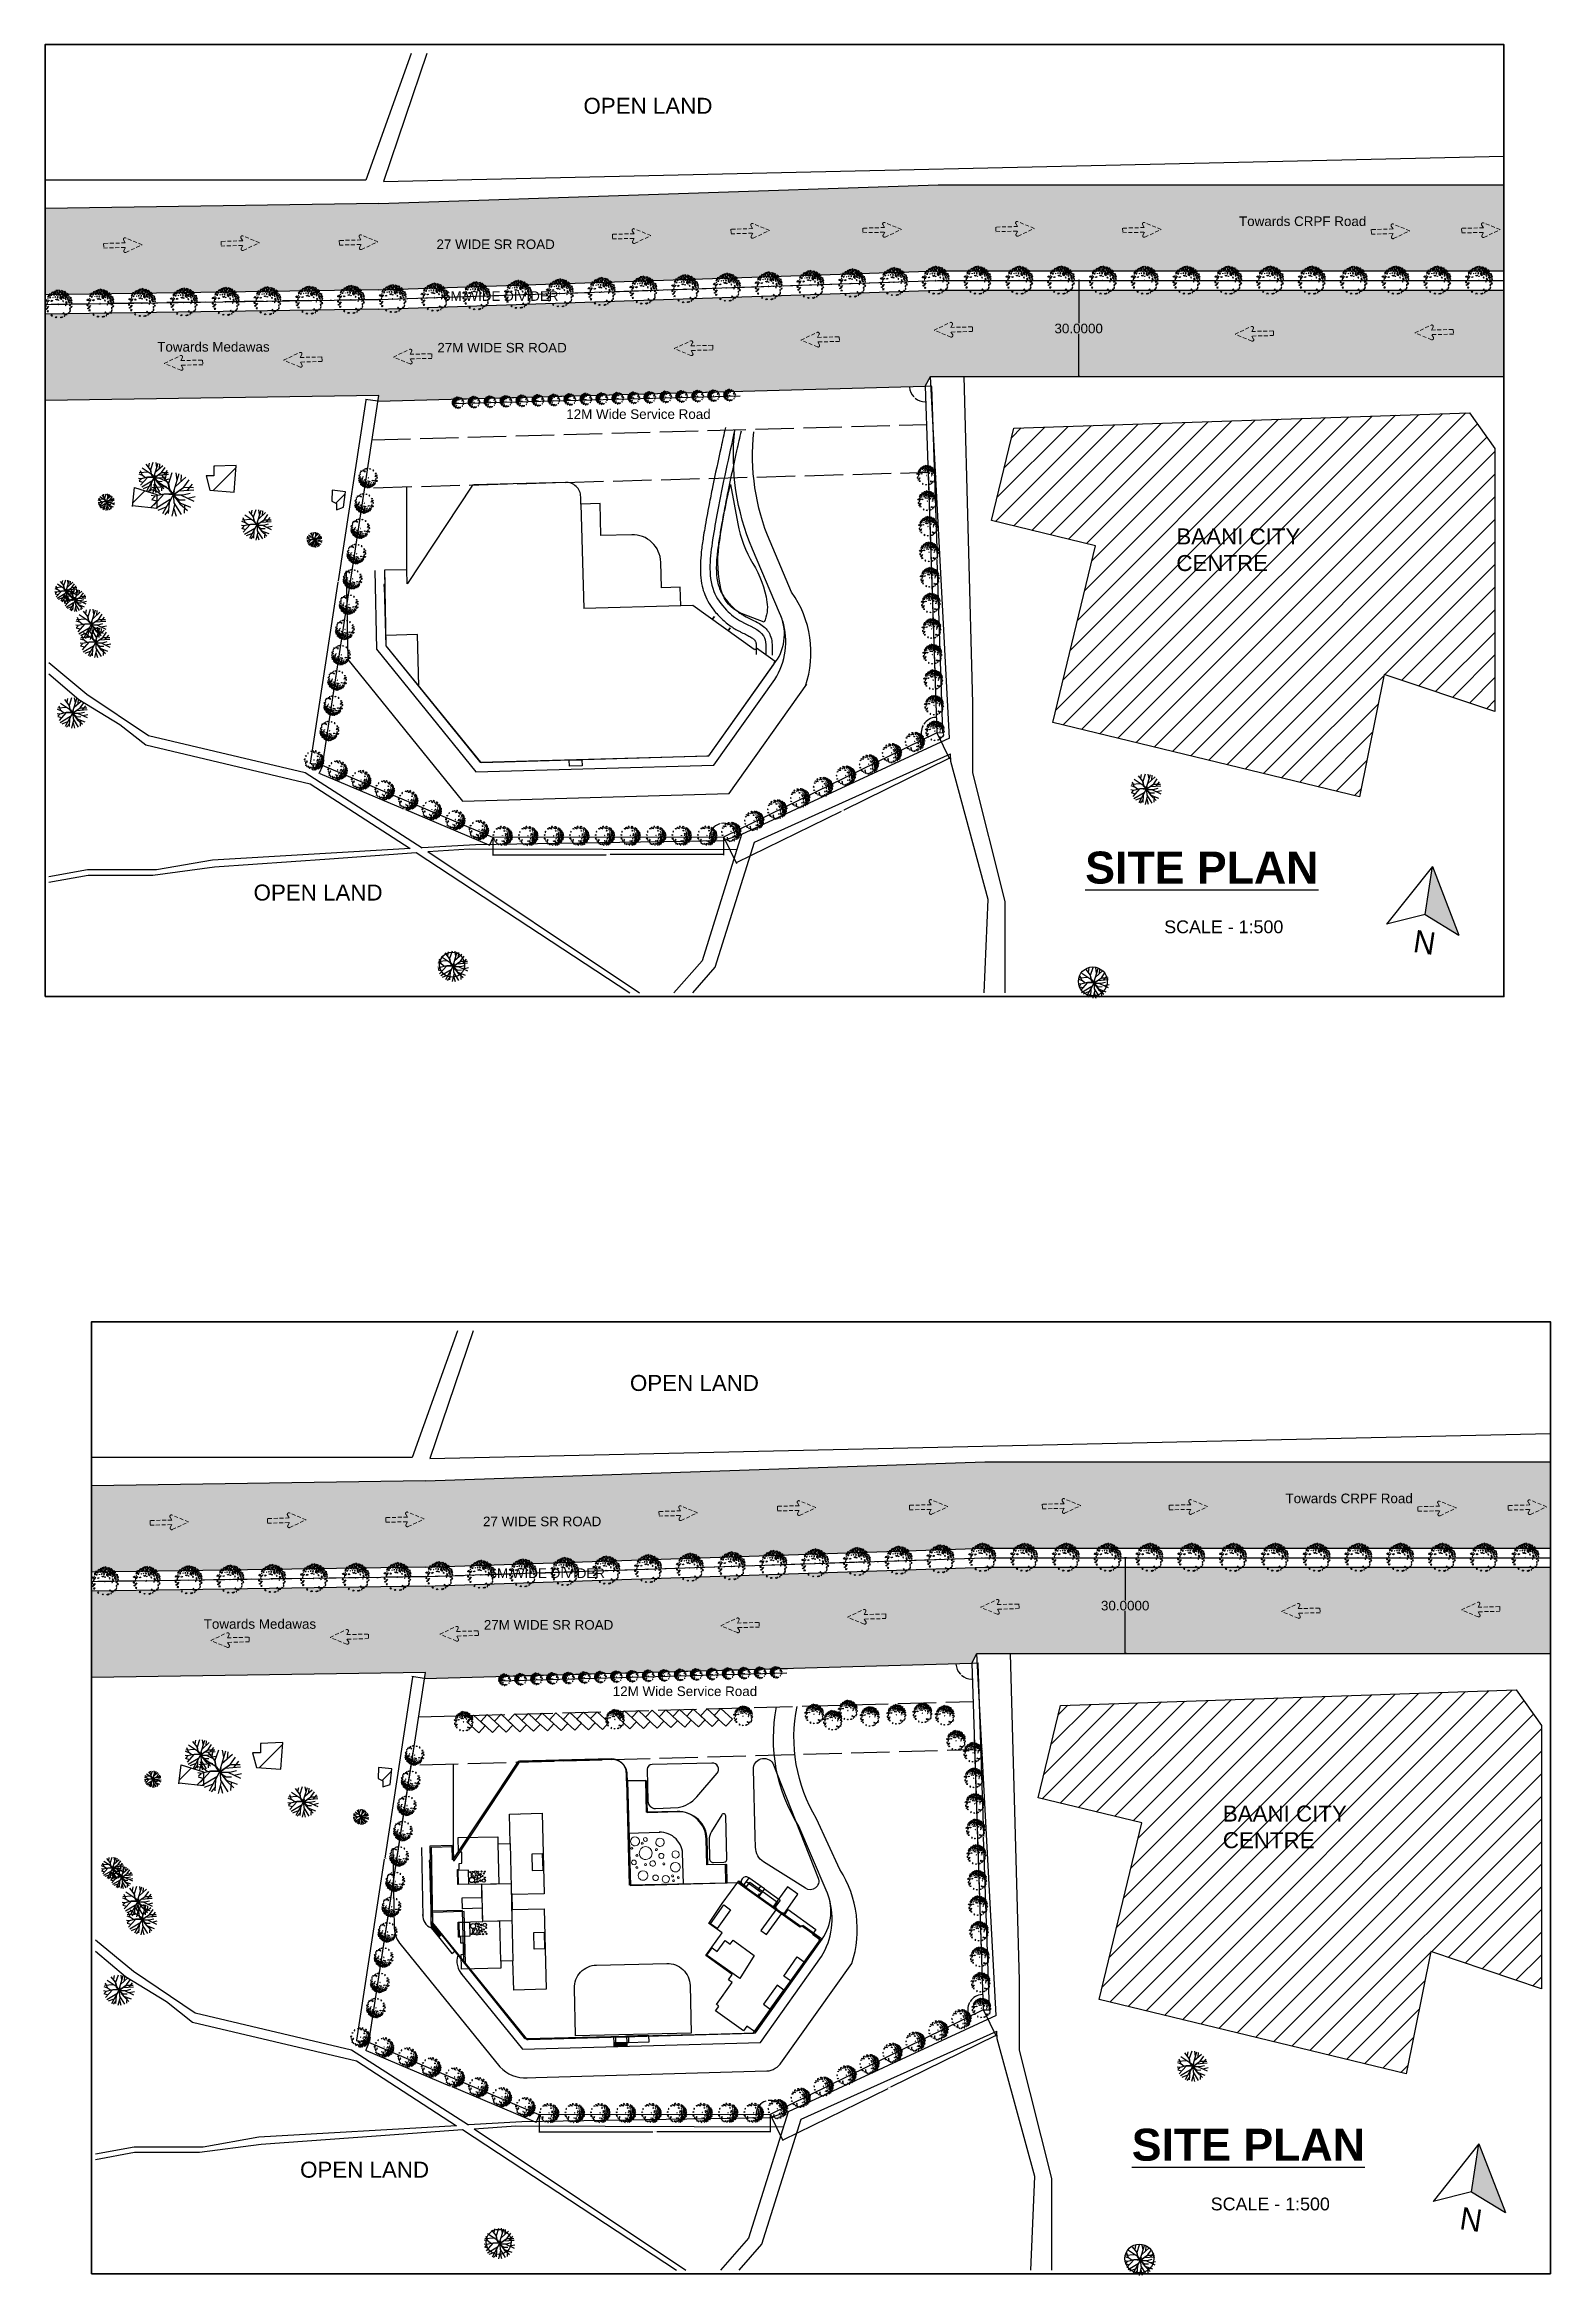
# Model space of a CAD drawing. Header units: inches. Extents: x 625 to 2719, y 1 to 1360.
# Drawn here: x 1250 to 1721, y 133 to 831 of the extents above; entities that cross this region are included whole.
import ezdxf

# ---------------------------------------------------------------- set-up
doc = ezdxf.new("R2010")
doc.units = ezdxf.units.IN
doc.header["$MEASUREMENT"] = 0
for name, pattern in [('ACAD_ISO02W100', [15, 12, -3]), ('ACAD_ISO10W100', [18, 12, -3, 0, -3]), ('HIDDEN2', [0.1875, 0.125, -0.0625])]:
    doc.linetypes.add(name, pattern=pattern)
for name, color, linetype, lineweight in [('A-CLNG', 13, 'Continuous', 9), ('A-WALL', 113, 'Continuous', 9), ('Transito', 50, 'HIDDEN2', 15)]:
    doc.layers.add(name, color=color, linetype=linetype, lineweight=lineweight)
doc.layers.add('CAY', color=94, linetype='Continuous')
doc.layers.add('DIENHOA', color=3, linetype='Continuous')
doc.styles.add('ATT', font='romans.shx')
doc.styles.get("Standard").update_dxf_attribs({"font": 'arial.ttf'})
doc.dimstyles.get("Standard").update_dxf_attribs({"dimtxt": 0.18, "dimasz": 0.18, "dimexe": 0.18, "dimexo": 0.0625, "dimgap": 0.09, "dimtad": 0, "dimtih": 1, "dimtoh": 1, "dimdec": 4, "dimzin": 0, "dimdsep": 46, "dimtxsty": 'Standard', "dimcen": 0.09, "dimadec": 0, "dimazin": 0, "dimtfac": 1, "dimtdec": 4, "dimtofl": 0, "dimtmove": 0, "dimatfit": 3, "dimfxl": 1, "dimtolj": 1, "dimtzin": 0, "dimarcsym": 0})

msp = doc.modelspace()

# ---------------------------------------------------------------- texts
at = {"attachment_point": 1}
for s, width, insert, char_height in [('{\\C1;OPEN LAND}', 63.2705785, (1418.13023, 814.65784), 5), ('Towards CRPF Road', 42.7174456, (1623.24595, 777.54567), 3), ('{\\C1;27 WIDE SR ROAD}', 63.2705785, (1372.15039, 770.34276), 3), ('{\\C1;6M WIDE DIVIDER}', 63.2705785, (1374.22047, 754.14198), 3), ('Towards Medawas', 46.6316041, (1284.77393, 738.26084), 3), ('{\\C1;27M WIDE SR ROAD}', 63.2705785, (1372.41222, 737.98413), 3), ('12M Wide Service Road', 58.2319059, (1412.7534, 717.20921), 3), ('{\\C1;BAANI CITY CENTRE}', 63.2705785, (1603.63833, 679.94997), 5), ('{\\fArial|b1|i0|c0|p34;\\L\\C1;SITE PLAN}', 82.6106999, (1575.13929, 578.85307), 10), ('{\\C1;OPEN LAND}', 63.2705785, (1314.91814, 568.53846), 5), ('{\\C1;SCALE - 1:500}', 63.2705785, (1599.84726, 557.31082), 4), ('{\\C1;OPEN LAND}', 63.2705785, (1432.67946, 415.1167), 5), ('Towards CRPF Road', 42.7174456, (1637.79518, 378.00453), 3), ('{\\C1;27 WIDE SR ROAD}', 63.2705785, (1386.69962, 370.80162), 3), ('{\\C1;6M WIDE DIVIDER}', 63.2705785, (1388.7697, 354.60084), 3), ('Towards Medawas', 46.6316041, (1299.32317, 338.7197), 3), ('{\\C1;27M WIDE SR ROAD}', 63.2705785, (1386.96146, 338.44299), 3), ('12M Wide Service Road', 58.2319059, (1427.30263, 317.66808), 3), ('{\\C1;BAANI CITY CENTRE}', 63.2705785, (1618.18757, 280.40883), 5), ('{\\fArial|b1|i0|c0|p34;\\L\\C1;SITE PLAN}', 82.6106999, (1589.68852, 179.31194), 10), ('{\\C1;OPEN LAND}', 63.2705785, (1329.46737, 168.99732), 5), ('{\\C1;SCALE - 1:500}', 63.2705785, (1614.3965, 157.76968), 4)]:
    msp.add_mtext_dynamic_manual_height_columns(s, width=width, gutter_width=1, heights=[0], dxfattribs=dict(at, insert=insert, char_height=char_height))

# ---------------------------------------------------------------- blocks, each defined once
blk = doc.blocks.new('12PPLT01')
at = {"color": 0, "linetype": 'ByBlock'}
for p, q in [((-0.369, 0.07), (-0.484, 0.111)), ((-0.183, 0.176), (-0.475, 0.153)), ((-0.376, 0.071), (-0.437, 0.228)), ((-0.211, 0.008), (-0.435, -0.241)), ((-0.204, 0.012), (-0.415, -0.038)), ((-0.058, 0.094), (-0.385, 0.31)), ((-0.277, -0.001), (-0.369, 0.07)), ((-0.108, 0.256), (-0.25, 0.437)), ((-0.033, 0.012), (-0.204, 0.012)), ((-0.004, -0.005), (-0.195, 0.008)), ((-0.169, 0.355), (-0.146, 0.476)), ((-0.079, 0.099), (-0.108, 0.256)), ((-0.099, 0.261), (-0.019, 0.501)), ((-0.074, 0.116), (-0.099, 0.261)), ((0, -0.004), (-0.079, 0.099)), ((-0.066, 0.099), (0.003, 0.021)), ((0.003, 0.012), (-0.058, 0.094)), ((0, -0.004), (0.249, 0.169)), ((0.003, 0.021), (0.141, 0.476)), ((0.029, 0.087), (0.012, 0.012)), ((0.012, -0.005), (0.115, 0.074)), ((0.128, 0.074), (0.016, -0.009)), ((0.054, 0.186), (0.291, 0.399)), ((0.095, 0.334), (0.069, 0.493)), ((0.115, 0.074), (0.252, 0.166)), ((0.128, 0.083), (0.476, 0.111)), ((0.184, 0.307), (0.195, 0.451)), ((0.232, -0.009), (0.388, 0.028)), ((0.249, 0.169), (0.366, 0.333)), ((0.252, 0.166), (0.468, 0.164)), ((0.332, 0.103), (0.44, 0.237)), ((-0.415, -0.038), (-0.497, -0.025)), ((-0.349, -0.159), (-0.48, -0.122)), ((-0.418, -0.047), (-0.477, -0.104)), ((-0.064, -0.116), (-0.395, -0.314)), ((-0.166, -0.291), (-0.347, -0.362)), ((0, -0.004), (-0.239, -0.441)), ((-0.101, -0.35), (-0.191, -0.459)), ((-0.092, -0.186), (-0.108, -0.435)), ((0, -0.001), (-0.092, -0.186)), ((0.036, -0.225), (-0.031, -0.495)), ((0, -0.004), (0.157, -0.208)), ((0.003, -0.009), (0.232, -0.009)), ((0.012, -0.042), (0.02, -0.191)), ((0.016, -0.009), (0.075, -0.075)), ((0.02, -0.191), (0.185, -0.457)), ((0.02, -0.324), (0.067, -0.491)), ((0.129, -0.118), (0.066, -0.083)), ((0.066, -0.083), (0.153, -0.191)), ((0.075, -0.075), (0.148, -0.12)), ((0.148, -0.12), (0.273, -0.117)), ((0.153, -0.191), (0.399, -0.287)), ((0.157, -0.208), (0.327, -0.364)), ((0.186, -0.012), (0.476, -0.15)), ((0.261, -0.24), (0.251, -0.427)), ((0.334, -0.079), (0.502, -0.043))]:
    blk.add_line(p, q, dxfattribs=at)
at = {"color": 0, "linetype": 'ByBlock', "style": 'ATT'}
for tag, p, flags in [('ITEM', (0, -2.083), 3), ('ROOM_NUMBER', (0, -3.417), 1)]:
    blk.add_attdef(tag, p, '', height=1, dxfattribs=dict(at, flags=flags))
blk = doc.blocks.new('*D27')
at = {"color": 0, "lineweight": -2, "transparency": 16777216}
for start, end in [(107.54124, 177.71929), (28.46085, 98.71809)]:
    blk.add_arc((1461.99, 583.33), 4.38, start, end, dxfattribs=at)
at = {"color": 0, "transparency": 16777216}
for points in [[(1457.64, 583.5), (1457.58, 583.5), (1457.61, 583.32)], [(1465.87, 585.43), (1465.81, 585.4), (1465.92, 585.25)]]:
    blk.add_solid(points, dxfattribs=at)
at = {"layer": 'Defpoints', "color": 0, "transparency": 16777216}
for p in [(1528.67, 616), (1462.94, 587.6), (1389.77, 583.23), (1461.99, 583.33), (1461.99, 583.33)]:
    blk.add_point(p, dxfattribs=at)
at = {"color": 0, "transparency": 16777216, "insert": (1461, 587.59), "char_height": 0.18, "attachment_point": 5}
blk.add_mtext('\\A1;154°', dxfattribs=at)
blk = doc.blocks.new('*D28')
at = {"color": 0, "lineweight": -2, "transparency": 16777216}
for p, q in [((1350.05, 720.12), (1341.41, 663.51)), ((1353.79, 719.74), (1349.9, 720.33)), ((1332.72, 606.54), (1341.36, 663.15)), ((1336.41, 605.79), (1332.51, 606.38))]:
    blk.add_line(p, q, dxfattribs=at)
at = {"color": 0, "transparency": 16777216}
for points in [[(1350.02, 720.13), (1350.08, 720.12), (1350.08, 720.3)], [(1332.69, 606.54), (1332.75, 606.53), (1332.69, 606.36)]]:
    blk.add_solid(points, dxfattribs=at)
at = {"layer": 'Defpoints', "color": 0, "transparency": 16777216}
for p in [(1353.86, 719.73), (1332.69, 606.36), (1336.47, 605.78)]:
    blk.add_point(p, dxfattribs=at)
at = {"color": 0, "transparency": 16777216, "insert": (1341.38, 663.33), "char_height": 0.18, "attachment_point": 5}
blk.add_mtext('\\A1;115.2638M', dxfattribs=at)
blk = doc.blocks.new('*D29')
at = {"color": 0, "lineweight": -2, "transparency": 16777216}
for p, q in [((1336.45, 605.72), (1335.38, 603.2)), ((1335.61, 603.3), (1361.67, 592.28)), ((1388.58, 580.89), (1362.53, 591.91)), ((1389.74, 583.17), (1388.68, 580.65))]:
    blk.add_line(p, q, dxfattribs=at)
at = {"color": 0, "transparency": 16777216}
for points in [[(1335.63, 603.33), (1335.6, 603.27), (1335.45, 603.37)], [(1388.59, 580.92), (1388.57, 580.86), (1388.75, 580.82)]]:
    blk.add_solid(points, dxfattribs=at)
at = {"layer": 'Defpoints', "color": 0, "transparency": 16777216}
for p in [(1336.47, 605.78), (1388.75, 580.82), (1389.77, 583.23)]:
    blk.add_point(p, dxfattribs=at)
at = {"color": 0, "transparency": 16777216, "insert": (1362.1, 592.09), "char_height": 0.18, "attachment_point": 5}
blk.add_mtext('\\A1;57.8719M', dxfattribs=at)
blk = doc.blocks.new('*D30')
at = {"color": 0, "lineweight": -2, "transparency": 16777216}
for p, q in [((1389.77, 583.17), (1389.78, 577.66)), ((1461.99, 583.26), (1462, 577.75)), ((1389.96, 577.84), (1425.25, 577.88)), ((1461.82, 577.93), (1426.52, 577.89))]:
    blk.add_line(p, q, dxfattribs=at)
at = {"color": 0, "transparency": 16777216}
for points in [[(1389.96, 577.87), (1389.96, 577.81), (1389.78, 577.84)], [(1461.82, 577.96), (1461.82, 577.9), (1462, 577.93)]]:
    blk.add_solid(points, dxfattribs=at)
at = {"layer": 'Defpoints', "color": 0, "transparency": 16777216}
for p in [(1389.77, 583.23), (1461.99, 583.33), (1462, 577.93)]:
    blk.add_point(p, dxfattribs=at)
at = {"color": 0, "transparency": 16777216, "insert": (1425.89, 577.88), "char_height": 0.18, "attachment_point": 5}
blk.add_mtext('\\A1;72.2219M', dxfattribs=at)
blk = doc.blocks.new('*D31')
at = {"color": 0, "lineweight": -2, "transparency": 16777216}
for p, q in [((1528.7, 615.95), (1532.68, 607.84)), ((1532.43, 607.92), (1499.62, 591.84)), ((1466.07, 575.4), (1498.88, 591.48)), ((1462.02, 583.27), (1465.99, 575.16))]:
    blk.add_line(p, q, dxfattribs=at)
at = {"color": 0, "transparency": 16777216}
for points in [[(1532.42, 607.95), (1532.45, 607.89), (1532.6, 608)], [(1466.06, 575.43), (1466.09, 575.38), (1465.91, 575.32)]]:
    blk.add_solid(points, dxfattribs=at)
at = {"layer": 'Defpoints', "color": 0, "transparency": 16777216}
for p in [(1528.67, 616), (1532.6, 608), (1461.99, 583.33)]:
    blk.add_point(p, dxfattribs=at)
at = {"color": 0, "transparency": 16777216, "insert": (1499.25, 591.66), "char_height": 0.18, "attachment_point": 5}
blk.add_mtext('\\A1;74.2606M', dxfattribs=at)
blk = doc.blocks.new('*D32')
at = {"color": 0, "lineweight": -2, "transparency": 16777216}
for p, q in [((1525.14, 724.49), (1527.17, 724.56)), ((1527, 724.38), (1528.79, 670.49)), ((1530.58, 616.25), (1528.8, 670.13)), ((1528.74, 616.01), (1530.77, 616.07))]:
    blk.add_line(p, q, dxfattribs=at)
at = {"color": 0, "transparency": 16777216}
for points in [[(1527.03, 724.38), (1526.97, 724.37), (1526.99, 724.56)], [(1530.61, 616.25), (1530.55, 616.25), (1530.59, 616.07)]]:
    blk.add_solid(points, dxfattribs=at)
at = {"layer": 'Defpoints', "color": 0, "transparency": 16777216}
for p in [(1525.08, 724.49), (1528.67, 616), (1530.59, 616.07)]:
    blk.add_point(p, dxfattribs=at)
at = {"color": 0, "transparency": 16777216, "insert": (1528.79, 670.31), "char_height": 0.18, "attachment_point": 5}
blk.add_mtext('\\A1;108.5481M', dxfattribs=at)
blk = doc.blocks.new('*D34')
at = {"color": 0, "lineweight": -2, "transparency": 16777216}
for start, end in [(183.67762, 223.75571), (229.9138, 269.81566)]:
    blk.add_arc((1525.08, 724.49), 4.95, start, end, dxfattribs=at)
at = {"color": 0, "transparency": 16777216}
for points in [[(1520.11, 724.17), (1520.17, 724.18), (1520.13, 724.35)], [(1525.06, 719.57), (1525.06, 719.51), (1525.24, 719.54)]]:
    blk.add_solid(points, dxfattribs=at)
at = {"layer": 'Defpoints', "color": 0, "transparency": 16777216}
for p in [(1353.86, 719.73), (1520.87, 721.89), (1525.08, 724.49), (1525.08, 724.49), (1528.67, 616)]:
    blk.add_point(p, dxfattribs=at)
at = {"color": 0, "transparency": 16777216, "insert": (1521.69, 720.89), "char_height": 0.18, "attachment_point": 5}
blk.add_mtext('\\A1;90°', dxfattribs=at)
blk = doc.blocks.new('N')
at = {"linetype": 'ACAD_ISO02W100', "lineweight": 100}
h = blk.add_hatch(color=256, dxfattribs=at)
h.dxf.hatch_style = 1
h.paths.add_polyline_path([(-17.34, -422.02), (-19.63, -437.04), (-9.05, -443.52)])
for p, q in [((-17.34, -422.02), (-31.66, -440.07)), ((-19.63, -437.04), (-17.34, -422.02)), ((-17.34, -422.02), (-9.05, -443.52)), ((-19.63, -437.04), (-31.66, -440.07)), ((-19.63, -437.04), (-9.05, -443.52))]:
    blk.add_line(p, q)
at = {"insert": (-22.59, -441.75), "char_height": 7, "attachment_point": 1, "rotation": 351.32489}
blk.add_mtext_dynamic_manual_height_columns('{\\fBroadway|b0|i0|c0|p82;N}', width=292.3234, gutter_width=1, heights=[0], dxfattribs=at)
blk = doc.blocks.new('*D35')
at = {"color": 0, "lineweight": -2, "transparency": 16777216}
for start, end in [(151.45018, 203.98504), (94.0195, 146.4898)]:
    blk.add_arc((1528.67, 616), 4.86, start, end, dxfattribs=at)
at = {"color": 0, "transparency": 16777216}
for points in [[(1528.33, 620.89), (1528.34, 620.83), (1528.51, 620.86)], [(1524.26, 614.04), (1524.2, 614.01), (1524.31, 613.86)]]:
    blk.add_solid(points, dxfattribs=at)
at = {"layer": 'Defpoints', "color": 0, "transparency": 16777216}
for p in [(1525.86, 700.84), (1525.55, 619.73), (1528.67, 616), (1528.67, 616), (1461.99, 583.33)]:
    blk.add_point(p, dxfattribs=at)
at = {"color": 0, "transparency": 16777216, "insert": (1524.51, 618.51), "char_height": 0.18, "attachment_point": 5}
blk.add_mtext('\\A1;114°', dxfattribs=at)
blk = doc.blocks.new('*D36')
at = {"color": 0, "lineweight": -2, "transparency": 16777216}
for p, q in [((1573.46, 757.48), (1572.9, 757.48)), ((1573.08, 757.3), (1573.08, 744.11)), ((1573.08, 727.66), (1573.08, 740.86)), ((1573.46, 727.48), (1572.9, 727.48))]:
    blk.add_line(p, q, dxfattribs=at)
at = {"color": 0, "transparency": 16777216}
for points in [[(1573.05, 757.3), (1573.11, 757.3), (1573.08, 757.48)], [(1573.05, 727.66), (1573.11, 727.66), (1573.08, 727.48)]]:
    blk.add_solid(points, dxfattribs=at)
at = {"layer": 'Defpoints', "color": 0, "transparency": 16777216}
for p in [(1573.52, 757.48), (1573.08, 727.48), (1573.52, 727.48)]:
    blk.add_point(p, dxfattribs=at)
at = {"color": 0, "transparency": 16777216, "insert": (1573.08, 742.48), "char_height": 3, "attachment_point": 5}
blk.add_mtext('\\A1;30.0000', dxfattribs=at)
blk = doc.blocks.new('SD CD')
for p in [(2031.39, 640.05), (2061.72, 607.35)]:
    blk.add_line(p, (2031.39, 607.35))
blk.add_lwpolyline([(1969.38, 621.06), (1969.38, 616.62), (1969.04, 616.62), (1969.04, 616.02), (1969.14, 616.02), (1969.14, 600.96), (1969.14, 597.48), (1969.14, 597.48), (1997.45, 560.46), (1997.7, 560.22), (1998.05, 560.17), (2068.6, 560.22), (2069.2, 560.24), (2090.22, 588.13), (2090.58, 588.61), (2090.41, 588.74), (2090.71, 589.14), (2084.99, 593.44), (2084.63, 592.97), (2084.37, 593.16), (2084.34, 593.12), (2065.46, 607.35), (2061.72, 607.35), (2061.72, 613.17), (2055.82, 613.17), (2055.82, 621.21, 0.414214), (2046.98, 630.05), (2037.37, 630.05), (2037.37, 640.05), (2031.39, 640.05), (2031.39, 642.32, 0.416803), (2026.69, 646.99), (1998, 646.99), (1997.66, 646.89), (1997.48, 646.64), (1997.42, 646.64), (1976.43, 616.69), (1976.38, 616.61), (1976.38, 621.07), (1969.38, 621.06)], format="xyb")
blk.add_lwpolyline([(1979.14, 584.5), (1979.14, 600.71), (1969.24, 600.71)])
blk.add_lwpolyline([(2025.52, 560.1), (2029.48, 560.1), (2029.48, 558.22), (2025.52, 558.22)], close=True)
at = {"layer": 'A-WALL', "lineweight": 35}
for p, q in [((2071.46, 602.83), (2072.15, 603.75)), ((2076.29, 599.19), (2076.99, 600.11))]:
    blk.add_line(p, q, dxfattribs=at)
blk = doc.blocks.new('flecha')
blk.add_hatch(color=0).paths.add_polyline_path([(-0.237, -0.536, 0.664581), (-0.172, -0.6), (-0.075, -0.544), (-0.075, -1.25), (0.075, -1.25), (0.075, -0.544), (0.172, -0.6, 0.664581), (0.237, -0.536), (0, 0)])
at = {"color": 0}
blk.add_lwpolyline([(-0.075, -0.544), (-0.172, -0.6, -0.664581), (-0.237, -0.536), (0, 0), (0.237, -0.536, -0.664581), (0.172, -0.6), (0.075, -0.544), (0.075, -1.25), (-0.075, -1.25)], format="xyb", close=True, dxfattribs=at)
blk = doc.blocks.new('Cay01-mb')
at = {"layer": 'DIENHOA'}
for p, q in [((-1395, 21), (-1421, -120)), ((-1328, -12), (-1395, 21)), ((-1379, 453), (-1328, 507)), ((-1362, 377), (-1379, 453)), ((-1244, 388), (-1362, 377)), ((-1328, 507), (-1269, 539)), ((-1269, 539), (-1185, 453)), ((-1185, 453), (-1244, 388)), ((-1134, 140), (-1227, 151)), ((-1227, 151), (-1185, 107)), ((-1185, 107), (-1134, 140)), ((-1008, 410), (-1143, 259)), ((-1143, 259), (-1126, 377)), ((-1045, 902), (-1128, 819)), ((-1128, 819), (-994, 815)), ((-1126, 377), (-974, 485)), ((-1075, 637), (-1117, 604)), ((-1117, 604), (-1084, 594)), ((-1084, 594), (-1075, 637)), ((-1022, 986), (-1045, 902)), ((-932, 908), (-1022, 986)), ((-974, 485), (-1008, 410)), ((-1002, 883), (-932, 908)), ((-994, 815), (-1002, 883)), ((-789, 1112), (-964, 1099)), ((-964, 1099), (-910, 1006)), ((-822, 831), (-932, 723)), ((-932, 723), (-805, 745)), ((-910, 1006), (-846, 1025)), ((-846, 1025), (-789, 1112)), ((-805, 745), (-822, 831)), ((-739, 1025), (-804, 959)), ((-804, 959), (-693, 979)), ((-763, 345), (-721, 464)), ((-704, 377), (-763, 345)), ((-706, 1088), (-739, 1025)), ((-705, 1242), (-724, 1177)), ((-724, 1177), (-663, 1176)), ((-721, 464), (-637, 421)), ((-640, 1093), (-706, 1088)), ((-649, 1221), (-705, 1242)), ((-662, 345), (-704, 377)), ((-693, 979), (-640, 1093)), ((-663, 1176), (-649, 1221)), ((-637, 421), (-662, 345)), ((-645, 1301), (-522, 1333)), ((-578, 1246), (-645, 1301)), ((-567, 1211), (-578, 1246)), ((-544, 756), (-569, 788)), ((-569, 788), (-569, 734)), ((-569, 734), (-544, 756)), ((-522, 1226), (-567, 1211)), ((-430, 1181), (-547, 1048)), ((-547, 1048), (-468, 1005)), ((-522, 1333), (-522, 1226)), ((-468, 1005), (-347, 1050)), ((-449, 1284), (-386, 1423)), ((-369, 1287), (-449, 1284)), ((-427, 1107), (-430, 1181)), ((-375, 1114), (-427, 1107)), ((-386, 1423), (-298, 1419)), ((-366, 1367), (-386, 1316)), ((-386, 1316), (-369, 1287)), ((-347, 1050), (-375, 1114)), ((-308, 842), (-367, 788)), ((-367, 788), (-342, 766)), ((-322, 1335), (-366, 1367)), ((-342, 766), (-283, 788)), ((-319, 1261), (-334, 1169)), ((-334, 1169), (-274, 1168)), ((-298, 1419), (-322, 1335)), ((-231, 1257), (-319, 1261)), ((-283, 788), (-308, 842)), ((-283, 572), (-199, 539)), ((-283, 529), (-283, 572)), ((-199, 475), (-283, 529)), ((-274, 1168), (-231, 1257)), ((-140, 1458), (-258, 1458)), ((-258, 1458), (-165, 1361)), ((-182, 1091), (-232, 1004)), ((-232, 1004), (-140, 972)), ((-199, 539), (-106, 594)), ((-140, 539), (-199, 475)), ((-97, 1004), (-182, 1091)), ((-165, 1361), (-123, 1415)), ((-64, 1501), (-140, 1458)), ((-140, 972), (-97, 1004)), ((-106, 594), (-140, 539)), ((-123, 1415), (-55, 1382)), ((-47, 853), (-123, 788)), ((-123, 788), (-81, 702)), ((-64, 1307), (-114, 1242)), ((-114, 1242), (-81, 1155)), ((-81, 1155), (-47, 1199)), ((-81, 702), (-22, 777)), ((-55, 1382), (-64, 1501)), ((-47, 1199), (-64, 1307)), ((-13, 42), (-55, 21)), ((-55, 21), (-30, -1)), ((-22, 777), (-47, 853)), ((63, 1209), (-30, 1123)), ((-30, 1123), (-13, 1037)), ((-30, -1), (4, 10)), ((-13, 1037), (88, 950)), ((-13, 485), (21, 496)), ((-13, 431), (-13, 485)), ((46, 453), (-13, 431)), ((4, 10), (-13, 42)), ((21, 496), (46, 453)), ((57, 1540), (29, 1436)), ((29, 1436), (88, 1404)), ((189, 1426), (57, 1540)), ((139, 1145), (63, 1209)), ((164, 1328), (71, 1328)), ((71, 1328), (164, 1263)), ((71, 1047), (139, 1145)), ((172, 993), (71, 1047)), ((88, 1404), (189, 1426)), ((88, 950), (172, 993)), ((231, 1350), (164, 1328)), ((164, 1263), (282, 1307)), ((172, 788), (164, 658)), ((164, 658), (341, 550)), ((316, 756), (172, 788)), ((282, 1307), (231, 1350)), ((240, 648), (316, 756)), ((383, 572), (240, 648)), ((282, 1004), (248, 928)), ((248, 928), (273, 864)), ((273, 864), (282, 928)), ((341, 1458), (282, 1426)), ((282, 1426), (324, 1382)), ((282, 928), (282, 1004)), ((493, 1220), (316, 1209)), ((316, 1209), (341, 1123)), ((324, 1382), (366, 1404)), ((366, 1404), (341, 1458)), ((341, 1123), (459, 1069)), ((341, 550), (383, 572)), ((434, 766), (366, 723)), ((366, 723), (459, 691)), ((493, 810), (408, 907)), ((408, 907), (434, 766)), ((417, 1339), (434, 1371)), ((459, 1317), (417, 1339)), ((425, 1458), (535, 1393)), ((434, 1371), (425, 1458)), ((476, 410), (434, 345)), ((434, 345), (493, 291)), ((442, 1166), (493, 1220)), ((484, 1134), (442, 1166)), ((535, 1393), (459, 1317)), ((459, 1069), (484, 1134)), ((459, 691), (493, 810)), ((501, 356), (476, 410)), ((493, 291), (543, 313)), ((543, 313), (501, 356)), ((552, 723), (518, 648)), ((518, 648), (568, 626)), ((552, 1307), (695, 1361)), ((611, 1253), (552, 1307)), ((627, 1199), (552, 1145)), ((552, 1145), (594, 1101)), ((552, 950), (644, 831)), ((611, 777), (552, 950)), ((611, 669), (552, 723)), ((568, 626), (611, 669)), ((594, 1101), (686, 1134)), ((619, 1285), (611, 1253)), ((644, 831), (611, 777)), ((670, 1307), (619, 1285)), ((686, 1134), (627, 1199)), ((653, 972), (821, 1015)), ((745, 896), (653, 972)), ((678, 1253), (670, 1307)), ((754, 1296), (678, 1253)), ((695, 1361), (754, 1296)), ((762, 1188), (728, 1112)), ((728, 1112), (821, 1166)), ((754, 874), (728, 799)), ((728, 799), (931, 810)), ((762, 712), (728, 594)), ((728, 594), (779, 453)), ((846, 907), (745, 896)), ((846, 885), (754, 874)), ((855, 259), (754, 194)), ((754, 194), (813, 129)), ((804, 1231), (762, 1188)), ((762, 572), (762, 712)), ((821, 529), (762, 572)), ((779, 453), (821, 529)), ((821, 1166), (804, 1231)), ((813, 129), (821, 10)), ((821, 1015), (872, 1112)), ((821, 10), (905, 96)), ((872, 1112), (846, 907)), ((931, 810), (846, 885)), ((905, 96), (855, 259)), ((1040, 615), (905, 712)), ((905, 712), (922, 572)), ((939, 1134), (914, 1091)), ((914, 1091), (948, 1058)), ((956, 983), (914, 918)), ((914, 918), (973, 874)), ((922, 572), (998, 561)), ((1032, 1069), (939, 1134)), ((948, 1058), (1032, 1069)), ((973, 907), (956, 983)), ((1057, 874), (973, 907)), ((973, 874), (1057, 874)), ((998, 561), (1040, 615)), ((1040, 1037), (1032, 1004)), ((1032, 1004), (1091, 961)), ((1049, 313), (1032, 442)), ((1032, 442), (1116, 313)), ((1158, 972), (1040, 1037)), ((1057, 226), (1049, 313)), ((1116, 313), (1057, 226)), ((1082, 766), (1116, 799)), ((1091, 723), (1082, 766)), ((1133, 572), (1082, 550)), ((1082, 550), (1091, 507)), ((1091, 961), (1158, 972)), ((1141, 680), (1091, 723)), ((1091, 507), (1158, 496)), ((1108, 140), (1116, 205)), ((1175, 129), (1108, 140)), ((1116, 799), (1184, 756)), ((1116, 205), (1184, 172)), ((1184, 539), (1133, 572)), ((1184, 756), (1141, 680)), ((1158, 496), (1184, 539)), ((1184, 172), (1175, 129)), ((1209, -87), (1259, 21)), ((1268, 691), (1234, 648)), ((1234, 648), (1285, 604)), ((1243, 421), (1234, 334)), ((1234, 334), (1293, 291)), ((1327, 345), (1243, 421)), ((1259, 21), (1268, -109)), ((1369, 658), (1268, 691)), ((1285, 604), (1369, 658)), ((1293, 291), (1327, 345)), ((1386, 464), (1302, 529)), ((1302, 529), (1327, 431)), ((1327, 431), (1428, 345)), ((1386, 215), (1327, 161)), ((1327, 161), (1377, 96)), ((1377, 96), (1420, 129)), ((1428, 345), (1386, 464)), ((1420, 129), (1386, 215)), ((-1421, -120), (-1395, -152)), ((-1395, -152), (-1277, -152)), ((-1362, -98), (-1328, -12)), ((-1294, -120), (-1362, -98)), ((-1328, -487), (-1336, -411)), ((-1336, -411), (-1286, -422)), ((-1277, -498), (-1328, -487)), ((-1277, -152), (-1294, -120)), ((-1286, -422), (-1277, -498)), ((-1202, -422), (-1176, -238)), ((-1117, -271), (-1202, -422)), ((-1185, -671), (-1126, -584)), ((-1151, -790), (-1185, -671)), ((-1176, -238), (-1041, -163)), ((-1126, -703), (-1151, -790)), ((-1126, -584), (-1100, -660)), ((-1100, -660), (-1126, -703)), ((-1041, -163), (-1117, -271)), ((-713, -1092), (-822, -1114)), ((-822, -1114), (-763, -1189)), ((-763, -1189), (-671, -1168)), ((-671, -1168), (-713, -1092)), ((-283, -1395), (-350, -1297)), ((-350, -1297), (-258, -1297)), ((-199, -1319), (-283, -1395)), ((-258, -1297), (-199, -1319)), ((164, -1362), (214, -1330)), ((248, -1416), (164, -1362)), ((214, -1330), (231, -1341)), ((231, -1341), (316, -1341)), ((366, -1362), (248, -1416)), ((316, -1341), (316, -1297)), ((316, -1297), (400, -1308)), ((400, -1308), (366, -1362)), ((526, -865), (434, -952)), ((434, -952), (467, -1006)), ((467, -1006), (543, -962)), ((543, -962), (526, -865)), ((577, -1211), (577, -1276)), ((644, -1254), (577, -1211)), ((577, -1276), (644, -1254)), ((627, -995), (611, -1027)), ((611, -1027), (712, -1124)), ((712, -1049), (627, -995)), ((821, -1016), (712, -1049)), ((712, -1124), (880, -1070)), ((771, -87), (728, -130)), ((728, -130), (762, -163)), ((762, -163), (771, -87)), ((880, -1070), (821, -1016)), ((1150, -941), (973, -919)), ((973, -919), (990, -984)), ((990, -984), (1150, -941)), ((1116, -174), (1209, -87)), ((1268, -109), (1116, -174)), ((1200, -390), (1150, -444)), ((1150, -444), (1175, -552)), ((1226, -671), (1150, -714)), ((1150, -714), (1158, -822)), ((1158, -822), (1200, -757)), ((1175, -552), (1234, -487)), ((1234, -487), (1200, -390)), ((1200, -757), (1226, -671)), ((1352, -271), (1285, -238)), ((1285, -238), (1302, -325)), ((1302, -325), (1369, -325)), ((1411, -260), (1352, -271)), ((1369, -325), (1411, -260))]:
    blk.add_line(p, q, dxfattribs=at)
blk = doc.blocks.new('*U41')
at = {"layer": 'CAY', "xscale": 0.002978545028268138, "yscale": 0.002978545028268138, "zscale": 0.002978545028268138, "rotation": 0.6705103476138701}
blk.add_blockref('Cay01-mb', (4.28, -0.05), dxfattribs=at)
blk = doc.blocks.new('*U42')
at = {"color": 0, "linetype": 'ByBlock', "lineweight": -2, "transparency": 16777216}
for p, rotation in [((1484.87, 755.99), 1.937199125862201), ((1497.94, 756.43), 1.937199125862201), ((1511.01, 756.87), 1.937199125862201), ((1524.08, 757.31), 1.937199125862201), ((1537.15, 757.48), 0.0005547183611387174), ((1550.22, 757.48), 0.0005547183611387174), ((1563.3, 757.48), 0.0005547183611387174), ((1576.38, 757.48), 0.0005547183611387174), ((1589.45, 757.48), 0.0005547183611387174), ((1602.53, 757.48), 0.0005547183611387174), ((1615.6, 757.48), 0.0005547183611387174), ((1628.68, 757.48), 0.0005547183611387174), ((1641.75, 757.48), 0.0005547183611387174), ((1654.83, 757.48), 0.0005547183611387174), ((1667.9, 757.48), 0.0005547183611387174), ((1680.98, 757.48), 0.0005547183611387174), ((1694.05, 757.48), 0.0005547183611387174), ((1249.61, 750), 0.8572384868949045), ((1262.68, 750.2), 0.8572384868949045), ((1275.75, 750.39), 0.8572384868949045), ((1288.83, 750.59), 0.8572384868949045), ((1301.9, 750.78), 0.8572384868949045), ((1314.98, 750.98), 0.8572384868949045), ((1328.05, 751.17), 0.8572384868949045), ((1341.12, 751.37), 0.8572384868949045), ((1354.2, 751.57), 1.937199125862201), ((1367.26, 752.01), 1.937199125862201), ((1380.33, 752.45), 1.937199125862201), ((1393.4, 752.89), 1.937199125862201), ((1406.47, 753.34), 1.937199125862201), ((1419.54, 753.78), 1.937199125862201), ((1432.6, 754.22), 1.937199125862201), ((1445.67, 754.66), 1.937199125862201), ((1458.74, 755.1), 1.937199125862201), ((1471.81, 755.55), 1.937199125862201)]:
    blk.add_blockref('*U41', p, dxfattribs=dict(at, rotation=rotation))
blk = doc.blocks.new('*U45')
at = {"layer": 'CAY', "xscale": 0.001250988911872618, "yscale": 0.001250988911872618, "zscale": 0.001250988911872618, "rotation": 83.16401285125782}
blk.add_blockref('Cay01-mb', (1.42, 0.24), dxfattribs=at)
blk = doc.blocks.new('*U46')
at = {"color": 0, "linetype": 'ByBlock', "lineweight": -2, "transparency": 16777216, "rotation": 1.569682326925454}
for p in [(1377.5, 719), (1382.5, 719.14), (1387.5, 719.27), (1392.49, 719.41), (1397.49, 719.55), (1402.49, 719.68), (1407.49, 719.82), (1412.49, 719.96), (1417.49, 720.1), (1422.48, 720.23), (1427.48, 720.37), (1432.48, 720.51), (1437.48, 720.64), (1442.48, 720.78), (1447.47, 720.92), (1452.47, 721.05), (1457.47, 721.19), (1462.47, 721.33)]:
    blk.add_blockref('*U45', p, dxfattribs=at)
blk = doc.blocks.new('*U48')
at = {"layer": 'CAY', "xscale": 0.002084981519787696, "yscale": 0.002084981519787696, "zscale": 0.002084981519787696, "rotation": 96.87081809603623}
blk.add_blockref('Cay01-mb', (4.36, -0.52), dxfattribs=at)
blk = doc.blocks.new('*U49')
at = {"color": 0, "linetype": 'ByBlock', "lineweight": -2, "transparency": 16777216}
for p, rotation in [((1349.56, 691.55), 81.32489089398983), ((1525.86, 700.84), 271.8991205500738), ((1348.35, 683.64), 81.32489089398983), ((1526.13, 692.84), 271.8991205500738), ((1526.39, 684.85), 271.8991205500738), ((1347.14, 675.73), 81.32489089398983), ((1345.94, 667.83), 81.32489089398983), ((1526.66, 676.85), 271.8991205500738), ((1344.73, 659.92), 81.32489089398983), ((1526.92, 668.86), 271.8991205500738), ((1343.52, 652.01), 81.32489089398983), ((1527.19, 660.86), 271.8991205500738), ((1342.32, 644.1), 81.32489089398983), ((1527.45, 652.87), 271.8991205500738), ((1341.11, 636.19), 81.32489089398983), ((1527.72, 644.87), 271.8991205500738), ((1339.9, 628.28), 81.32489089398983), ((1527.98, 636.87), 271.8991205500738), ((1338.7, 620.38), 81.32489089398983), ((1528.25, 628.88), 271.8991205500738), ((1337.49, 612.47), 81.32489089398983), ((1518.69, 611.11), 206.1054209909859), ((1525.88, 614.63), 206.1054209909859), ((1528.51, 620.88), 271.8991205500738), ((1337.61, 605.3), 157.06830135744), ((1344.98, 602.18), 157.06830135744), ((1504.32, 604.07), 206.1054209909859), ((1511.51, 607.59), 206.1054209909859), ((1352.34, 599.07), 157.06830135744), ((1359.71, 595.95), 157.06830135744), ((1497.14, 600.55), 206.1054209909859), ((1367.08, 592.83), 157.06830135744), ((1374.45, 589.71), 157.06830135744), ((1482.77, 593.51), 206.1054209909859), ((1489.96, 597.03), 206.1054209909859), ((1381.82, 586.6), 157.06830135744), ((1389.18, 583.48), 157.06830135744), ((1397.13, 583.24), 180.0747238234057), ((1405.13, 583.25), 180.0747238234057), ((1413.13, 583.26), 180.0747238234057), ((1421.13, 583.27), 180.0747238234057), ((1429.13, 583.28), 180.0747238234057), ((1437.13, 583.29), 180.0747238234057), ((1445.13, 583.3), 180.0747238234057), ((1453.13, 583.32), 180.0747238234057), ((1461.13, 583.33), 180.0747238234057), ((1468.4, 586.47), 206.1054209909859), ((1475.59, 589.99), 206.1054209909859)]:
    blk.add_blockref('*U48', p, dxfattribs=dict(at, rotation=rotation))
blk = doc.blocks.new('*D56')
at = {"color": 0, "lineweight": -2, "transparency": 16777216}
for start, end in [(107.54124, 177.71929), (28.46085, 98.71809)]:
    blk.add_arc((1476.54, 183.79), 4.38, start, end, dxfattribs=at)
at = {"color": 0, "transparency": 16777216}
for points in [[(1472.19, 183.96), (1472.13, 183.96), (1472.16, 183.78)], [(1480.42, 185.89), (1480.36, 185.86), (1480.47, 185.71)]]:
    blk.add_solid(points, dxfattribs=at)
at = {"layer": 'Defpoints', "color": 0, "transparency": 16777216}
for p in [(1543.22, 216.46), (1404.32, 183.69), (1476.54, 183.79), (1476.54, 183.79), (1477.49, 188.06)]:
    blk.add_point(p, dxfattribs=at)
at = {"color": 0, "transparency": 16777216, "insert": (1475.55, 188.05), "char_height": 0.18, "attachment_point": 5}
blk.add_mtext('\\A1;154°', dxfattribs=at)
blk = doc.blocks.new('*D57')
at = {"color": 0, "lineweight": -2, "transparency": 16777216}
for p, q in [((1364.6, 320.58), (1355.96, 263.97)), ((1368.34, 320.19), (1364.45, 320.79)), ((1347.27, 206.99), (1355.91, 263.61)), ((1350.96, 206.25), (1347.06, 206.84))]:
    blk.add_line(p, q, dxfattribs=at)
at = {"color": 0, "transparency": 16777216}
for points in [[(1364.57, 320.59), (1364.63, 320.58), (1364.63, 320.76)], [(1347.24, 207), (1347.3, 206.99), (1347.24, 206.82)]]:
    blk.add_solid(points, dxfattribs=at)
at = {"layer": 'Defpoints', "color": 0, "transparency": 16777216}
for p in [(1368.4, 320.19), (1347.24, 206.82), (1351.02, 206.24)]:
    blk.add_point(p, dxfattribs=at)
at = {"color": 0, "transparency": 16777216, "insert": (1355.93, 263.79), "char_height": 0.18, "attachment_point": 5}
blk.add_mtext('\\A1;115.2638M', dxfattribs=at)
blk = doc.blocks.new('*D58')
at = {"color": 0, "lineweight": -2, "transparency": 16777216}
for p, q in [((1350.99, 206.18), (1349.93, 203.66)), ((1350.16, 203.76), (1376.22, 192.73)), ((1403.13, 181.35), (1377.08, 192.37)), ((1404.29, 183.63), (1403.23, 181.11))]:
    blk.add_line(p, q, dxfattribs=at)
at = {"color": 0, "transparency": 16777216}
for points in [[(1350.18, 203.78), (1350.15, 203.73), (1350, 203.83)], [(1403.14, 181.38), (1403.12, 181.32), (1403.3, 181.28)]]:
    blk.add_solid(points, dxfattribs=at)
at = {"layer": 'Defpoints', "color": 0, "transparency": 16777216}
for p in [(1351.02, 206.24), (1404.32, 183.69), (1403.3, 181.28)]:
    blk.add_point(p, dxfattribs=at)
at = {"color": 0, "transparency": 16777216, "insert": (1376.65, 192.55), "char_height": 0.18, "attachment_point": 5}
blk.add_mtext('\\A1;57.8719M', dxfattribs=at)
blk = doc.blocks.new('*D59')
at = {"color": 0, "lineweight": -2, "transparency": 16777216}
for p, q in [((1404.32, 183.63), (1404.32, 178.12)), ((1476.54, 183.72), (1476.55, 178.21)), ((1404.5, 178.3), (1439.8, 178.34)), ((1476.37, 178.39), (1441.07, 178.34))]:
    blk.add_line(p, q, dxfattribs=at)
at = {"color": 0, "transparency": 16777216}
for points in [[(1404.5, 178.33), (1404.5, 178.27), (1404.32, 178.3)], [(1476.37, 178.42), (1476.37, 178.36), (1476.55, 178.39)]]:
    blk.add_solid(points, dxfattribs=at)
at = {"layer": 'Defpoints', "color": 0, "transparency": 16777216}
for p in [(1404.32, 183.69), (1476.54, 183.79), (1476.55, 178.39)]:
    blk.add_point(p, dxfattribs=at)
at = {"color": 0, "transparency": 16777216, "insert": (1440.44, 178.34), "char_height": 0.18, "attachment_point": 5}
blk.add_mtext('\\A1;72.2219M', dxfattribs=at)
blk = doc.blocks.new('*D60')
at = {"color": 0, "lineweight": -2, "transparency": 16777216}
for p, q in [((1543.25, 216.41), (1547.22, 208.3)), ((1546.98, 208.38), (1514.17, 192.3)), ((1480.62, 175.86), (1513.43, 191.94)), ((1476.57, 183.73), (1480.54, 175.62))]:
    blk.add_line(p, q, dxfattribs=at)
at = {"color": 0, "transparency": 16777216}
for points in [[(1546.97, 208.41), (1547, 208.35), (1547.15, 208.46)], [(1480.61, 175.89), (1480.64, 175.84), (1480.46, 175.78)]]:
    blk.add_solid(points, dxfattribs=at)
at = {"layer": 'Defpoints', "color": 0, "transparency": 16777216}
for p in [(1543.22, 216.46), (1547.15, 208.46), (1476.54, 183.79)]:
    blk.add_point(p, dxfattribs=at)
at = {"color": 0, "transparency": 16777216, "insert": (1513.8, 192.12), "char_height": 0.18, "attachment_point": 5}
blk.add_mtext('\\A1;74.2606M', dxfattribs=at)
blk = doc.blocks.new('*D61')
at = {"color": 0, "lineweight": -2, "transparency": 16777216}
for p, q in [((1539.69, 324.95), (1541.72, 325.02)), ((1541.55, 324.83), (1543.34, 270.95)), ((1545.13, 216.71), (1543.35, 270.59)), ((1543.29, 216.46), (1545.32, 216.53))]:
    blk.add_line(p, q, dxfattribs=at)
at = {"color": 0, "transparency": 16777216}
for points in [[(1541.58, 324.84), (1541.52, 324.83), (1541.54, 325.01)], [(1545.16, 216.71), (1545.1, 216.7), (1545.14, 216.53)]]:
    blk.add_solid(points, dxfattribs=at)
at = {"layer": 'Defpoints', "color": 0, "transparency": 16777216}
for p in [(1539.63, 324.95), (1543.22, 216.46), (1545.14, 216.53)]:
    blk.add_point(p, dxfattribs=at)
at = {"color": 0, "transparency": 16777216, "insert": (1543.34, 270.77), "char_height": 0.18, "attachment_point": 5}
blk.add_mtext('\\A1;108.5481M', dxfattribs=at)
blk = doc.blocks.new('*D62')
at = {"color": 0, "lineweight": -2, "transparency": 16777216}
for start, end in [(183.67762, 223.75571), (229.9138, 269.81566)]:
    blk.add_arc((1539.63, 324.95), 4.95, start, end, dxfattribs=at)
at = {"color": 0, "transparency": 16777216}
for points in [[(1534.66, 324.63), (1534.72, 324.63), (1534.68, 324.81)], [(1539.61, 320.03), (1539.61, 319.97), (1539.79, 320)]]:
    blk.add_solid(points, dxfattribs=at)
at = {"layer": 'Defpoints', "color": 0, "transparency": 16777216}
for p in [(1535.41, 322.35), (1539.63, 324.95), (1539.63, 324.95), (1368.4, 320.19), (1543.22, 216.46)]:
    blk.add_point(p, dxfattribs=at)
at = {"color": 0, "transparency": 16777216, "insert": (1536.23, 321.35), "char_height": 0.18, "attachment_point": 5}
blk.add_mtext('\\A1;90°', dxfattribs=at)
blk = doc.blocks.new('*D63')
at = {"color": 0, "lineweight": -2, "transparency": 16777216}
for start, end in [(151.45018, 203.98504), (94.0195, 146.4898)]:
    blk.add_arc((1543.22, 216.46), 4.86, start, end, dxfattribs=at)
at = {"color": 0, "transparency": 16777216}
for points in [[(1542.88, 221.34), (1542.88, 221.28), (1543.06, 221.32)], [(1538.81, 214.5), (1538.75, 214.47), (1538.86, 214.32)]]:
    blk.add_solid(points, dxfattribs=at)
at = {"layer": 'Defpoints', "color": 0, "transparency": 16777216}
for p in [(1540.41, 301.3), (1540.1, 220.19), (1543.22, 216.46), (1543.22, 216.46), (1476.54, 183.79)]:
    blk.add_point(p, dxfattribs=at)
at = {"color": 0, "transparency": 16777216, "insert": (1539.05, 218.97), "char_height": 0.18, "attachment_point": 5}
blk.add_mtext('\\A1;114°', dxfattribs=at)
blk = doc.blocks.new('*D64')
at = {"color": 0, "lineweight": -2, "transparency": 16777216}
for p, q in [((1588.01, 357.94), (1587.45, 357.94)), ((1587.63, 357.76), (1587.63, 344.57)), ((1587.63, 328.12), (1587.63, 341.32)), ((1588.01, 327.94), (1587.45, 327.94))]:
    blk.add_line(p, q, dxfattribs=at)
at = {"color": 0, "transparency": 16777216}
for points in [[(1587.6, 357.76), (1587.66, 357.76), (1587.63, 357.94)], [(1587.6, 328.12), (1587.66, 328.12), (1587.63, 327.94)]]:
    blk.add_solid(points, dxfattribs=at)
at = {"layer": 'Defpoints', "color": 0, "transparency": 16777216}
for p in [(1588.07, 357.94), (1587.63, 327.94), (1588.07, 327.94)]:
    blk.add_point(p, dxfattribs=at)
at = {"color": 0, "transparency": 16777216, "insert": (1587.63, 342.94), "char_height": 3, "attachment_point": 5}
blk.add_mtext('\\A1;30.0000', dxfattribs=at)
blk = doc.blocks.new('*U54')
at = {"layer": 'CAY', "xscale": 0.002978545028268138, "yscale": 0.002978545028268138, "zscale": 0.002978545028268138, "rotation": 0.6705103476138701}
blk.add_blockref('Cay01-mb', (4.28, -0.05), dxfattribs=at)
blk = doc.blocks.new('*U55')
at = {"color": 0, "linetype": 'ByBlock', "lineweight": -2, "transparency": 16777216}
for p, rotation in [((1316.45, 351.24), 0.8572384868949045), ((1329.52, 351.44), 0.8572384868949045), ((1342.6, 351.63), 0.8572384868949045), ((1355.67, 351.83), 0.8572384868949045), ((1368.75, 352.03), 1.937199125862201), ((1381.81, 352.47), 1.937199125862201), ((1394.88, 352.91), 1.937199125862201), ((1407.95, 353.35), 1.937199125862201), ((1421.02, 353.8), 1.937199125862201), ((1434.08, 354.24), 1.937199125862201), ((1447.15, 354.68), 1.937199125862201), ((1460.22, 355.12), 1.937199125862201), ((1473.29, 355.56), 1.937199125862201), ((1486.36, 356.01), 1.937199125862201), ((1499.42, 356.45), 1.937199125862201), ((1512.49, 356.89), 1.937199125862201), ((1525.56, 357.33), 1.937199125862201), ((1538.63, 357.77), 1.937199125862201), ((1551.7, 357.94), 0.0005547183611387174), ((1564.77, 357.94), 0.0005547183611387174), ((1577.85, 357.94), 0.0005547183611387174), ((1590.92, 357.94), 0.0005547183611387174), ((1604, 357.94), 0.0005547183611387174), ((1617.07, 357.94), 0.0005547183611387174), ((1630.15, 357.94), 0.0005547183611387174), ((1643.23, 357.94), 0.0005547183611387174), ((1656.3, 357.94), 0.0005547183611387174), ((1669.38, 357.94), 0.0005547183611387174), ((1682.45, 357.94), 0.0005547183611387174), ((1695.53, 357.94), 0.0005547183611387174), ((1708.6, 357.94), 0.0005547183611387174), ((1264.16, 350.46), 0.8572384868949045), ((1277.23, 350.66), 0.8572384868949045), ((1290.3, 350.85), 0.8572384868949045), ((1303.38, 351.05), 0.8572384868949045)]:
    blk.add_blockref('*U54', p, dxfattribs=dict(at, rotation=rotation))
blk = doc.blocks.new('*U50')
at = {"layer": 'CAY', "xscale": 0.001250988911872618, "yscale": 0.001250988911872618, "zscale": 0.001250988911872618, "rotation": 83.16401285125782}
blk.add_blockref('Cay01-mb', (1.42, 0.24), dxfattribs=at)
blk = doc.blocks.new('*U51')
at = {"color": 0, "linetype": 'ByBlock', "lineweight": -2, "transparency": 16777216, "rotation": 1.569682326925454}
for p in [(1392.05, 319.46), (1397.05, 319.6), (1402.05, 319.73), (1407.04, 319.87), (1412.04, 320.01), (1417.04, 320.14), (1422.04, 320.28), (1427.04, 320.42), (1432.03, 320.55), (1437.03, 320.69), (1442.03, 320.83), (1447.03, 320.97), (1452.03, 321.1), (1457.02, 321.24), (1462.02, 321.38), (1467.02, 321.51), (1472.02, 321.65), (1477.02, 321.79)]:
    blk.add_blockref('*U50', p, dxfattribs=at)
blk = doc.blocks.new('*U52')
at = {"layer": 'CAY', "xscale": 0.002084981519787696, "yscale": 0.002084981519787696, "zscale": 0.002084981519787696, "rotation": 96.87081809603623}
blk.add_blockref('Cay01-mb', (4.36, -0.52), dxfattribs=at)
blk = doc.blocks.new('*U53')
at = {"color": 0, "linetype": 'ByBlock', "lineweight": -2, "transparency": 16777216}
for p, rotation in [((1540.41, 301.3), 271.8991205500738), ((1364.11, 292.01), 81.32489089398983), ((1362.9, 284.1), 81.32489089398983), ((1540.68, 293.3), 271.8991205500738), ((1361.69, 276.19), 81.32489089398983), ((1540.94, 285.31), 271.8991205500738), ((1360.49, 268.28), 81.32489089398983), ((1541.21, 277.31), 271.8991205500738), ((1359.28, 260.38), 81.32489089398983), ((1541.47, 269.32), 271.8991205500738), ((1358.07, 252.47), 81.32489089398983), ((1541.74, 261.32), 271.8991205500738), ((1356.87, 244.56), 81.32489089398983), ((1542, 253.32), 271.8991205500738), ((1355.66, 236.65), 81.32489089398983), ((1542.27, 245.33), 271.8991205500738), ((1354.45, 228.74), 81.32489089398983), ((1542.53, 237.33), 271.8991205500738), ((1353.25, 220.83), 81.32489089398983), ((1542.8, 229.34), 271.8991205500738), ((1352.04, 212.93), 81.32489089398983), ((1540.43, 215.09), 206.1054209909859), ((1543.06, 221.34), 271.8991205500738), ((1352.16, 205.76), 157.06830135744), ((1526.06, 208.05), 206.1054209909859), ((1533.24, 211.57), 206.1054209909859), ((1359.53, 202.64), 157.06830135744), ((1366.89, 199.52), 157.06830135744), ((1374.26, 196.41), 157.06830135744), ((1511.69, 201.01), 206.1054209909859), ((1518.87, 204.53), 206.1054209909859), ((1381.63, 193.29), 157.06830135744), ((1389, 190.17), 157.06830135744), ((1497.32, 193.97), 206.1054209909859), ((1504.51, 197.49), 206.1054209909859), ((1396.37, 187.06), 157.06830135744), ((1403.73, 183.94), 157.06830135744), ((1482.95, 186.93), 206.1054209909859), ((1490.14, 190.45), 206.1054209909859), ((1411.68, 183.7), 180.0747238234057), ((1419.68, 183.71), 180.0747238234057), ((1427.68, 183.72), 180.0747238234057), ((1435.68, 183.73), 180.0747238234057), ((1443.68, 183.74), 180.0747238234057), ((1451.68, 183.75), 180.0747238234057), ((1459.68, 183.76), 180.0747238234057), ((1467.68, 183.77), 180.0747238234057), ((1475.68, 183.78), 180.0747238234057)]:
    blk.add_blockref('*U52', p, dxfattribs=dict(at, rotation=rotation))
blk = doc.blocks.new('DFDS')
for points in [[(320025, 31043), (325321, 38071), (327736, 36125), (328784, 37515), (337329, 31076), (336294, 29802), (337001, 29144), (331890, 22363), (333648, 21040), (338758, 27820), (339637, 27283), (340560, 28716), (349105, 22277), (348039, 20857), (350571, 18904), (350177, 18714), (345483, 12485), (345222, 12055), (329093, -9348), (329063, -9222), (326707, -7446), (325634, -8870), (317089, -2431), (318112, -1073), (317952, -953), (318012, -873), (317453, -451), (322539, 6297), (321343, 7202), (322575, 8837), (314451, 14959), (319706, 21892), (315807, 24827), (315601, 24981), (320025, 31043)], [(316140, 24843), (320467, 30710), (322578, 29091), (318175, 23347), (316140, 24826)], [(314920, 14926), (314774, 15035), (316547, 17310)], [(316500, 17346), (318065, 16167), (320645, 19462), (322176, 18308), (323159, 19564), (329632, 14548), (324923, 7489), (314920, 14926)], [(338692, 7882), (343056, 13799), (345176, 12215), (340800, 6372), (338713, 7911)], [(336601, 5107), (332127, -705), (334228, -2324), (338597, 3525), (336601, 5107)]]:
    blk.add_lwpolyline(points)
blk = doc.blocks.new('DDF DF')
for points in [[(444452, 78034), (454737, 78034), (454737, 52841), (444623, 52834), (444623, 48114), (454660, 48114), (454660, 22921), (444452, 22921), (444452, 32124), (440652, 32099), (440652, 29914), (428257, 29914), (428257, 34514), (429252, 34514), (429252, 37964), (428282, 37964), (428282, 39924), (427652, 39924), (427652, 44414), (427652, 44614), (435302, 44614), (435302, 46114), (435302, 46410), (435352, 48774), (429052, 48774), (429052, 52174), (435252, 52174), (435302, 56334), (427797, 56334), (427797, 61113), (428332, 61134), (428332, 62984), (429252, 62984), (429252, 66437), (428257, 66437), (428257, 71034), (440702, 71034)], [(440702, 71034), (440652, 68809), (444452, 68809), (444452, 78034)], [(440652, 32099), (440652, 44614), (435302, 44614), (435302, 56334), (440677, 56334), (440677, 68809)], [(444452, 68809), (444452, 32124)]]:
    blk.add_lwpolyline(points)
for points in [[(451172, 60174), (454552, 60174), (454552, 65314), (451172, 65314)], [(427912, 56534), (431202, 56534), (431202, 60734), (427912, 60734)], [(435302, 56334), (444452, 56334), (444452, 44596), (435302, 44596)], [(427813, 40223), (431252, 40223), (431252, 44382), (427813, 44382)], [(451172, 40774), (454441, 40774), (454441, 35619), (451172, 35619)]]:
    blk.add_lwpolyline(points, close=True)
for centre, radius in [((432251, 57673), 803), ((431773, 60167), 172), ((432175, 59621), 191), ((432328, 58990), 306), ((432533, 60197), 172), ((433169, 58589), 172), ((433418, 60136), 402), ((433250, 56921), 172), ((433475, 59201), 191), ((433838, 57883), 229), ((433953, 57100), 268), ((434469, 58666), 535), ((434226, 59611), 172), ((434286, 60227), 172), ((434852, 57444), 268), ((435001, 59446), 172), ((435280, 60280), 172), ((435550, 58852), 172), ((435935, 57419), 535), ((436017, 59611), 172), ((436310, 58326), 172), ((436356, 60220), 172), ((432251, 43275), 803), ((432328, 41957), 306), ((433169, 42358), 172), ((433250, 44026), 172), ((433475, 41747), 191), ((433838, 43064), 229), ((433953, 43847), 268), ((434469, 42281), 535), ((434852, 43504), 268), ((435550, 42095), 172), ((435935, 43528), 535), ((436310, 42622), 172), ((431773, 40780), 172), ((432175, 41326), 191), ((432533, 40750), 172), ((433418, 40811), 402), ((434226, 41336), 172), ((434286, 40720), 172), ((435001, 41502), 172), ((435280, 40667), 172), ((436017, 41336), 172), ((436356, 40727), 172)]:
    blk.add_circle(centre, radius)
at = {"layer": 'A-WALL'}
blk.add_line((444452, 78034), (447172, 78034), dxfattribs=at)
blk = doc.blocks.new('SDDCS')
for p, q in [((1847.8, 183.59), (1857.78, 183.59)), ((1864.77, 167.22), (1864.77, 176.94)), ((1897.27, 165.52), (1892.49, 159.18)), ((1895.75, 156.7), (1900.49, 163.14)), ((1900.49, 163.14), (1897.27, 165.52)), ((1785.52, 157.43), (1794.67, 145.43)), ((1785.52, 157.43), (1785.52, 155.46)), ((1785.52, 156.94), (1788.44, 153.11)), ((1785.52, 156.44), (1788.2, 152.93)), ((1785.52, 155.95), (1787.96, 152.75)), ((1785.52, 155.46), (1787.72, 152.56)), ((1787.72, 152.56), (1788.68, 153.29)), ((1787.72, 152.56), (1791.77, 147.26)), ((1791.77, 147.26), (1792.72, 147.99))]:
    blk.add_line(p, q)
blk.add_lwpolyline([(1829.86, 120.74), (1829.87, 135.43, -0.414214), (1836.97, 142.53), (1858.97, 142.52, -0.414214), (1866.07, 135.42), (1866.06, 120.53), (1829.86, 120.54), (1829.86, 120.74)], format="xyb")
for points in [[(1845.81, 118.11), (1852.83, 118.11), (1852.83, 120.07), (1845.81, 120.07)], [(1841.86, 118.11), (1845.81, 118.11), (1845.81, 117.71), (1841.86, 117.71)], [(1841.86, 117.71), (1845.81, 117.71), (1845.81, 117.31), (1841.86, 117.31)], [(1841.86, 117.31), (1845.81, 117.31), (1845.81, 116.92), (1841.86, 116.92)]]:
    blk.add_lwpolyline(points, close=True)
blk.add_arc((1857.68, 176.48), 7.1, 356.34525, 90.83498)
at = {"layer": 'A-CLNG'}
for centre, radius, start, end in [((1849.97, 180.94), 1.4, 0.53348, 180.53348), ((1849.97, 180.94), 1.4, 0.53348, 180.53348), ((1853.22, 181.44), 0.6, 0.53348, 180.53348), ((1853.22, 181.44), 0.6, 0.53348, 180.53348), ((1853.22, 181.44), 0.6, 180.53348, 0.53348), ((1853.22, 181.44), 0.6, 180.53348, 0.53348), ((1857.77, 180.44), 1.3, 0.53348, 180.53348), ((1857.77, 180.44), 1.3, 0.53348, 180.53348), ((1849.97, 180.94), 1.4, 180.53348, 0.53348), ((1849.97, 180.94), 1.4, 180.53348, 0.53348), ((1848.92, 178.81), 0.3, 0.53348, 180.53348), ((1848.92, 178.81), 0.3, 0.53348, 180.53348), ((1848.92, 178.81), 0.3, 180.53348, 0.53348), ((1848.92, 178.81), 0.3, 180.53348, 0.53348), ((1849.48, 174.36), 0.731, 0.53348, 180.53348), ((1849.48, 174.36), 0.731, 0.53348, 180.53348), ((1850.46, 176.54), 0.3, 0.53348, 180.53348), ((1850.46, 176.54), 0.3, 0.53348, 180.53348), ((1850.46, 176.54), 0.3, 180.53348, 0.53348), ((1850.46, 176.54), 0.3, 180.53348, 0.53348), ((1853.23, 177.18), 2.02, 0.53348, 180.53348), ((1853.23, 177.18), 2.02, 0.53348, 180.53348), ((1853.23, 177.18), 2.02, 180.53348, 0.53348), ((1853.23, 177.18), 2.02, 180.53348, 0.53348), ((1852.2, 180.31), 0.3, 0.53348, 180.53348), ((1852.2, 180.31), 0.3, 0.53348, 180.53348), ((1852.2, 180.31), 0.3, 180.53348, 0.53348), ((1852.2, 180.31), 0.3, 180.53348, 0.53348), ((1855.33, 173.86), 0.869, 0.53348, 180.53348), ((1855.33, 173.86), 0.869, 0.53348, 180.53348), ((1856.6, 178.22), 0.3, 0.53348, 180.53348), ((1856.6, 178.22), 0.3, 0.53348, 180.53348), ((1856.6, 178.22), 0.3, 180.53348, 0.53348), ((1856.6, 178.22), 0.3, 180.53348, 0.53348), ((1857.77, 180.44), 1.3, 180.53348, 0.53348), ((1857.77, 180.44), 1.3, 180.53348, 0.53348), ((1858.1, 176.16), 0.8, 0.53348, 180.53348), ((1858.1, 176.16), 0.8, 0.53348, 180.53348), ((1858.1, 176.16), 0.8, 180.53348, 0.53348), ((1858.1, 176.16), 0.8, 180.53348, 0.53348), ((1862.58, 176.53), 1.13, 0.53348, 180.53348), ((1862.58, 176.53), 1.13, 0.53348, 180.53348), ((1862.58, 176.53), 1.13, 180.53348, 0.53348), ((1862.58, 176.53), 1.13, 180.53348, 0.53348), ((1849.48, 174.36), 0.731, 180.53348, 0.53348), ((1849.48, 174.36), 0.731, 180.53348, 0.53348), ((1850.37, 172.78), 0.3, 0.53348, 180.53348), ((1850.37, 172.78), 0.3, 0.53348, 180.53348), ((1850.37, 172.78), 0.3, 180.53348, 0.53348), ((1850.37, 172.78), 0.3, 180.53348, 0.53348), ((1852.22, 170.19), 1.5, 0.53348, 180.53348), ((1852.22, 170.19), 1.5, 0.53348, 180.53348), ((1852.22, 170.19), 1.5, 180.53348, 0.53348), ((1852.22, 170.19), 1.5, 180.53348, 0.53348), ((1853.08, 173.61), 0.3, 0.53348, 180.53348), ((1853.08, 173.61), 0.3, 0.53348, 180.53348), ((1853.08, 173.61), 0.3, 180.53348, 0.53348), ((1853.08, 173.61), 0.3, 180.53348, 0.53348), ((1855.33, 173.86), 0.869, 180.53348, 0.53348), ((1855.33, 173.86), 0.869, 180.53348, 0.53348), ((1856.13, 169.37), 0.869, 0.53348, 180.53348), ((1856.13, 169.37), 0.869, 0.53348, 180.53348), ((1856.13, 169.37), 0.869, 180.53348, 0.53348), ((1856.13, 169.37), 0.869, 180.53348, 0.53348), ((1859.31, 168.88), 1.13, 0.53348, 180.53348), ((1859.31, 168.88), 1.13, 0.53348, 180.53348), ((1859.31, 168.88), 1.13, 180.53348, 0.53348), ((1859.31, 168.88), 1.13, 180.53348, 0.53348), ((1858.82, 173.67), 0.3, 0.53348, 180.53348), ((1858.82, 173.67), 0.3, 0.53348, 180.53348), ((1858.82, 173.67), 0.3, 180.53348, 0.53348), ((1858.82, 173.67), 0.3, 180.53348, 0.53348), ((1862.4, 172.55), 1.5, 0.53348, 180.53348), ((1862.4, 172.55), 1.5, 0.53348, 180.53348), ((1862.4, 172.55), 1.5, 180.53348, 0.53348), ((1862.4, 172.55), 1.5, 180.53348, 0.53348), ((1861.45, 169.82), 0.3, 0.53348, 180.53348), ((1861.45, 169.82), 0.3, 0.53348, 180.53348), ((1861.45, 169.82), 0.3, 180.53348, 0.53348), ((1861.45, 169.82), 0.3, 180.53348, 0.53348), ((1861.7, 168.34), 0.3, 0.53348, 180.53348), ((1861.7, 168.34), 0.3, 0.53348, 180.53348), ((1861.7, 168.34), 0.3, 180.53348, 0.53348), ((1861.7, 168.34), 0.3, 180.53348, 0.53348), ((1863.24, 169.33), 0.3, 0.53348, 180.53348), ((1863.24, 169.33), 0.3, 0.53348, 180.53348), ((1863.24, 169.33), 0.3, 180.53348, 0.53348), ((1863.24, 169.33), 0.3, 180.53348, 0.53348)]:
    blk.add_arc(centre, radius, start, end, dxfattribs=at)
at = {"rotation": 359.941431852914}
blk.add_blockref('SD CD', (-184.23, -438.04), dxfattribs=at)
at = {"xscale": 0.0009999999999999992, "yscale": 0.0009999999999999992, "zscale": 0.0009999999999999992, "rotation": 359.9820381622995}
for name, p in [('DDF DF', (1366.41, 112.56)), ('DFDS', (1556.77, 129.83))]:
    blk.add_blockref(name, p, dxfattribs=at)

# ---------------------------------------------------------------- dimensions: what is measured, and where the dimension line sits
for base, p1, p2, picture, middle in [((1573.08334, 727.48407), (1573.51848, 757.48407), (1573.51848, 727.48407), '*D36', (1573.08334, 742.48407)), ((1587.63258, 327.94293), (1588.06772, 357.94293), (1588.06772, 327.94293), '*D64', (1587.63258, 342.94293))]:
    dim = msp.add_linear_dim(base=base, p1=p1, p2=p2, angle=90, dimstyle='Standard', override={"dimtxt": 3})
    dim.commit()
    dim.dimension.update_dxf_attribs({"geometry": picture, "text_midpoint": middle})
for p1, p2, distance, picture, middle in [((1353.85517, 719.72646), (1336.46978, 605.78137), -3.82187, '*D28', (1341.38433, 663.33037)), ((1525.07762, 724.49166), (1528.67488, 616.0032), 1.91705, '*D32', (1528.79224, 670.31096)), ((1461.98989, 583.32673), (1528.67488, 616.0032), -8.91129, '*D31', (1499.25357, 591.66275)), ((1336.46978, 605.78137), (1389.76804, 583.23254), -2.62096, '*D29', (1362.0977, 592.09313)), ((1389.76804, 583.23254), (1461.98989, 583.32673), -5.39516, '*D30', (1425.886, 577.88448)), ((1539.62685, 324.95052), (1543.22412, 216.46206), 1.91705, '*D61', (1543.34148, 270.76982)), ((1368.40441, 320.18532), (1351.01902, 206.24023), -3.82187, '*D57', (1355.93356, 263.78923)), ((1476.53912, 183.78559), (1543.22412, 216.46206), -8.91129, '*D60', (1513.8028, 192.12162)), ((1351.01902, 206.24023), (1404.31728, 183.6914), -2.62096, '*D58', (1376.64693, 192.55199)), ((1404.31728, 183.6914), (1476.53912, 183.78559), -5.39516, '*D59', (1440.43524, 178.34334))]:
    dim = msp.add_aligned_dim(p1=p1, p2=p2, distance=distance, text='<>M', dimstyle='Standard')
    dim.commit()
    dim.dimension.update_dxf_attribs({"geometry": picture, "text_midpoint": middle})
for base, line1, line2, picture, middle in [((1520.86564, 721.89071), ((1525.07762, 724.49166), (1528.67488, 616.0032)), ((1353.85517, 719.72646), (1525.07762, 724.49166)), '*D34', (1521.68553, 720.88619)), ((1525.55037, 619.73109), ((1528.67488, 616.0032), (1461.98989, 583.32673)), ((1525.86188, 700.83956), (1528.67488, 616.0032)), '*D35', (1524.50541, 618.50824)), ((1462.94297, 587.60056), ((1461.98989, 583.32673), (1389.76804, 583.23254)), ((1528.67488, 616.0032), (1461.98989, 583.32673)), '*D27', (1460.99816, 587.59175)), ((1535.41487, 322.34957), ((1539.62685, 324.95052), (1543.22412, 216.46206)), ((1368.40441, 320.18532), (1539.62685, 324.95052)), '*D62', (1536.23477, 321.34505)), ((1540.09961, 220.18995), ((1543.22412, 216.46206), (1476.53912, 183.78559)), ((1540.41111, 301.29842), (1543.22412, 216.46206)), '*D63', (1539.05465, 218.96711)), ((1477.4922, 188.05942), ((1476.53912, 183.78559), (1404.31728, 183.6914)), ((1543.22412, 216.46206), (1476.53912, 183.78559)), '*D56', (1475.5474, 188.05062))]:
    dim = msp.add_angular_dim_2l(base=base, line1=line1, line2=line2, dimstyle='Standard')
    dim.commit()
    dim.dimension.update_dxf_attribs({"geometry": picture, "text_midpoint": middle})

# ---------------------------------------------------------------- hatches: boundary and pattern name
at = {"true_color": 0x939598, "transparency": 33554549}
h = msp.add_hatch(color=252, dxfattribs=at)
h.dxf.hatch_style = 1
h.paths.add_polyline_path([(1529.1323, 760.48407), (1706.12435, 760.48407), (1706.12435, 787.48407), (1529.1323, 787.48407), (1354.1357, 781.56509), (1249.66918, 780.00145), (1249.66918, 753.00145), (1354.1357, 754.56509)])
h.paths.add_polyline_path([(1622.39772, 772.85638), (1663.72446, 772.85638), (1663.72446, 779.0385), (1622.39772, 779.0385)], flags=24)
h.paths.add_polyline_path([(1371.2776, 765.65142), (1409.80489, 765.65142), (1409.80489, 771.83355), (1371.2776, 771.83355)], flags=24)
h = msp.add_hatch(color=252, dxfattribs=at)
h.dxf.hatch_style = 1
h.paths.add_polyline_path([(1354.1357, 748.56509), (1249.66918, 747.00145), (1249.66918, 720.00145), (1354.1357, 721.56509), (1353.85517, 719.72646), (1525.07762, 724.49166), (1526.70192, 727.48407), (1706.12435, 727.48407), (1706.12435, 754.48407), (1529.1323, 754.48407)])
h.paths.add_polyline_path([(1564.77093, 739.37254), (1581.42031, 739.37254), (1581.42031, 745.55467), (1564.77093, 745.55467)], flags=24)
h.paths.add_polyline_path([(1283.92571, 733.62271), (1320.59692, 733.62271), (1320.59692, 739.80484), (1283.92571, 739.80484)], flags=24)
h.paths.add_polyline_path([(1371.53944, 733.29279), (1413.55786, 733.29279), (1413.55786, 739.47492), (1371.53944, 739.47492)], flags=24)
h = msp.add_hatch()
h.set_pattern_fill('ANSI31', color=256, scale=40)
h.set_pattern_definition([(45, (1305.69, 1070.044), (-3.535534, 3.535534), [])])
h.paths.add_polyline_path([(1703.32195, 704.98862), (1695.38438, 716.12868), (1552.82958, 711.28543), (1545.83614, 682.40617), (1578.33845, 674.53537), (1564.95255, 619.25854), (1660.95813, 596.0097), (1668.71616, 634.27341), (1703.32195, 622.64899)])
h.paths.add_polyline_path([(1309.48211, 699.63221), (1302.50752, 699.37376), (1302.50752, 696.43057), (1300.03892, 696.43057), (1301.2334, 691.89646), (1308.8781, 691.33963)])
h.paths.add_polyline_path([(1284.66194, 690.54065), (1277.67601, 692.73754), (1277.04899, 686.97527), (1284.23237, 686.19362), (1284.66194, 686.45042)])
h.paths.add_polyline_path([(1343.63847, 691.40667), (1339.4976, 691.8903), (1339.37406, 688.43286), (1340.82236, 687.7095), (1340.82236, 685.78054), (1343.07525, 686.58428)])
h.paths.add_polyline_path([(1601.87673, 663.71588), (1643.18983, 663.71588), (1643.18983, 682.43803), (1601.87673, 682.43803)], flags=24)
h = msp.add_hatch(color=252, dxfattribs=at)
h.dxf.hatch_style = 1
h.paths.add_polyline_path([(1543.68154, 360.94293), (1720.67359, 360.94293), (1720.67359, 387.94293), (1543.68154, 387.94293), (1368.68494, 382.02395), (1264.21842, 380.46031), (1264.21842, 353.46031), (1368.68494, 355.02395)])
h.paths.add_polyline_path([(1636.94696, 373.31524), (1678.2737, 373.31524), (1678.2737, 379.49736), (1636.94696, 379.49736)], flags=24)
h.paths.add_polyline_path([(1385.82684, 366.11028), (1424.35413, 366.11028), (1424.35413, 372.29241), (1385.82684, 372.29241)], flags=24)
h = msp.add_hatch(color=252, dxfattribs=at)
h.dxf.hatch_style = 1
h.paths.add_polyline_path([(1368.68494, 349.02395), (1264.21842, 347.46031), (1264.21842, 320.46031), (1368.68494, 322.02395), (1368.40441, 320.18532), (1539.62685, 324.95052), (1541.25115, 327.94293), (1720.67359, 327.94293), (1720.67359, 354.94293), (1543.68154, 354.94293)])
h.paths.add_polyline_path([(1579.32017, 339.8314), (1595.96955, 339.8314), (1595.96955, 346.01353), (1579.32017, 346.01353)], flags=24)
h.paths.add_polyline_path([(1298.47494, 334.08157), (1335.14616, 334.08157), (1335.14616, 340.2637), (1298.47494, 340.2637)], flags=24)
h.paths.add_polyline_path([(1386.08868, 333.75165), (1428.10709, 333.75165), (1428.10709, 339.93378), (1386.08868, 339.93378)], flags=24)
h = msp.add_hatch()
h.set_pattern_fill('ANSI31', color=256, scale=40)
h.set_pattern_definition([(45, (1320.239, 670.503), (-3.535534, 3.535534), [])])
h.paths.add_polyline_path([(1717.87119, 305.44748), (1709.93362, 316.58755), (1567.37882, 311.74429), (1560.38538, 282.86503), (1592.88769, 274.99423), (1579.50178, 219.7174), (1675.50737, 196.46857), (1683.2654, 234.73227), (1717.87119, 223.10786)])
h.paths.add_polyline_path([(1324.03134, 300.09107), (1317.05675, 299.83263), (1317.05675, 296.88943), (1314.58815, 296.88943), (1315.78264, 292.35532), (1323.42733, 291.7985)])
h.paths.add_polyline_path([(1299.21117, 290.99952), (1292.22525, 293.1964), (1291.59823, 287.43414), (1298.78161, 286.65248), (1299.21117, 286.90929)])
h.paths.add_polyline_path([(1358.18771, 291.86553), (1354.04684, 292.34916), (1353.9233, 288.89172), (1355.37159, 288.16836), (1355.37159, 286.23941), (1357.62449, 287.04314)])
h.paths.add_polyline_path([(1616.42597, 264.17474), (1657.73907, 264.17474), (1657.73907, 282.89689), (1616.42597, 282.89689)], flags=24)

# ---------------------------------------------------------------- linework, layer by layer
for p, q in [((1364.21709, 828.48725), (1349.99339, 788.87082)), ((1369.08199, 828.48725), (1355.53394, 788.4791)), ((1355.53394, 788.4791), (1706.12435, 796.35888)), ((1349.99339, 788.87082), (1249.66918, 788.87082)), ((1354.1357, 781.56509), (1529.1323, 787.48407)), ((1529.1323, 787.48407), (1706.12435, 787.48407)), ((1354.1357, 781.56509), (1249.66918, 780.00145)), ((1354.1357, 754.56509), (1249.66918, 753.00145)), ((1354.1357, 754.56509), (1529.1323, 760.48407)), ((1354.1357, 748.56509), (1529.1323, 754.48407)), ((1529.1323, 760.48407), (1706.12435, 760.48407)), ((1529.1323, 754.48407), (1706.12435, 754.48407)), ((1354.1357, 748.56509), (1249.66918, 747.00145)), ((1525.07762, 724.49166), (1526.70192, 727.48407)), ((1526.70192, 727.48407), (1706.12435, 727.48407)), ((1532.69095, 614.2847), (1526.70192, 727.48407)), ((1537.12152, 727.48407), (1539.87871, 625.22867)), ((1309.48211, 699.63221), (1302.50752, 699.37376)), ((1302.50752, 699.37376), (1302.50752, 696.43057)), ((1308.8781, 691.33963), (1309.48211, 699.63221)), ((1277.02916, 686.79302), (1277.67601, 692.73754)), ((1277.67601, 692.73754), (1284.66194, 690.54065)), ((1302.50752, 696.43057), (1300.03892, 696.43057)), ((1300.03892, 696.43057), (1301.2334, 691.89646)), ((1301.2334, 691.89646), (1308.8781, 691.33963)), ((1339.4976, 691.8903), (1339.37406, 688.43286)), ((1343.63847, 691.40667), (1339.4976, 691.8903)), ((1343.07525, 686.58428), (1343.63847, 691.40667)), ((1362.89611, 667.03987), (1362.89611, 692.96762)), ((1284.66194, 686.14688), (1277.04899, 686.97527)), ((1284.66194, 690.54065), (1284.66194, 686.14688)), ((1339.37406, 688.43286), (1340.82236, 687.7095)), ((1340.82236, 687.7095), (1340.82236, 685.78054)), ((1340.82236, 685.78054), (1343.07525, 686.58428)), ((1250.88505, 637.97724), (1262.7684, 628.13122)), ((1250.88505, 634.43652), (1260.24714, 626.42423)), ((1262.7684, 628.13122), (1282.05946, 615.14285)), ((1260.24714, 626.42423), (1273.08885, 618.60775)), ((1539.87871, 625.22867), (1539.87871, 603.45261)), ((1273.08885, 618.60775), (1281.2103, 612.2306)), ((1282.05946, 615.14285), (1331.03758, 603.5451)), ((1532.69095, 614.2847), (1467.60249, 584.17892)), ((1281.2103, 612.2306), (1332.57344, 600.08018)), ((1471.70213, 581.82362), (1532.95008, 609.38685)), ((1533.07513, 607.02334), (1532.95008, 609.38685)), ((1331.03758, 603.5451), (1367.63574, 580.02871)), ((1544.78419, 563.88384), (1533.07513, 607.02334)), ((1539.87871, 603.45261), (1550.00582, 563.28453)), ((1332.57344, 600.08018), (1363.87202, 579.80846)), ((1363.87202, 579.80846), (1302.02143, 576.18906)), ((1384.31572, 581.00479), (1367.63574, 580.02871)), ((1369.43997, 578.82408), (1382.42068, 579.75041)), ((1382.42068, 579.75041), (1466.12736, 579.4531)), ((1461.82644, 582.20915), (1384.31572, 581.00479)), ((1467.60249, 584.17892), (1455.26225, 544.64516)), ((1459.37421, 542.70282), (1471.70213, 581.82362)), ((1467.60249, 584.17892), (1461.82644, 582.20915)), ((1262.97468, 573.1131), (1250.88505, 570.91721)), ((1284.57474, 573.1131), (1262.97468, 573.1131)), ((1283.41254, 571.49222), (1302.69857, 574.06129)), ((1302.02143, 576.18906), (1284.57474, 573.1131)), ((1302.69857, 574.06129), (1338.69916, 576.63036)), ((1338.69916, 576.63036), (1365.77053, 578.56223)), ((1365.77053, 578.56223), (1432.68447, 534.63801)), ((1369.43997, 578.82408), (1435.62006, 534.63801)), ((1250.88505, 569.24428), (1263.16221, 571.49222)), ((1263.16221, 571.49222), (1283.41254, 571.49222)), ((1543.55877, 534.63801), (1544.78419, 563.88384)), ((1550.00582, 563.28453), (1550.00582, 534.63801)), ((1455.26225, 544.64516), (1446.45907, 534.63801)), ((1452.33167, 534.63801), (1459.37421, 542.70282)), ((1378.76633, 428.94611), (1364.54262, 389.32968)), ((1383.63122, 428.94611), (1370.08318, 388.93796)), ((1370.08318, 388.93796), (1720.67359, 396.81774)), ((1364.54262, 389.32968), (1264.21842, 389.32968)), ((1368.68494, 382.02395), (1543.68154, 387.94293)), ((1543.68154, 387.94293), (1720.67359, 387.94293)), ((1368.68494, 382.02395), (1264.21842, 380.46031)), ((1368.68494, 355.02395), (1543.68154, 360.94293)), ((1543.68154, 360.94293), (1720.67359, 360.94293)), ((1368.68494, 355.02395), (1264.21842, 353.46031)), ((1368.68494, 349.02395), (1264.21842, 347.46031)), ((1368.68494, 349.02395), (1543.68154, 354.94293)), ((1543.68154, 354.94293), (1720.67359, 354.94293)), ((1539.62685, 324.95052), (1541.25115, 327.94293)), ((1541.25115, 327.94293), (1720.67359, 327.94293)), ((1547.24019, 214.74356), (1541.25115, 327.94293)), ((1551.67076, 327.94293), (1554.42795, 225.68753)), ((1324.03134, 300.09107), (1317.05675, 299.83263)), ((1323.42733, 291.7985), (1324.03134, 300.09107)), ((1291.5784, 287.25188), (1292.22525, 293.1964)), ((1292.22525, 293.1964), (1299.21117, 290.99952)), ((1317.05675, 296.88943), (1314.58815, 296.88943)), ((1314.58815, 296.88943), (1315.78264, 292.35532)), ((1317.05675, 299.83263), (1317.05675, 296.88943)), ((1377.44535, 267.49873), (1377.44535, 293.42648)), ((1299.21117, 286.60574), (1291.59823, 287.43414)), ((1299.21117, 290.99952), (1299.21117, 286.60574)), ((1315.78264, 292.35532), (1323.42733, 291.7985)), ((1354.04684, 292.34916), (1353.9233, 288.89172)), ((1353.9233, 288.89172), (1355.37159, 288.16836)), ((1358.18771, 291.86553), (1354.04684, 292.34916)), ((1355.37159, 288.16836), (1355.37159, 286.23941)), ((1355.37159, 286.23941), (1357.62449, 287.04314)), ((1357.62449, 287.04314), (1358.18771, 291.86553)), ((1367.45153, 267.24722), (1367.83262, 245.61938)), ((1469.84375, 257.83678), (1468.10565, 255.39157)), ((1473.86821, 253.14235), (1468.9747, 256.61418)), ((1469.48356, 254.41213), (1472.99607, 251.91539)), ((1474.73416, 254.36059), (1469.84375, 257.83678)), ((1474.73416, 254.36059), (1471.22166, 256.85734)), ((1473.51643, 255.22618), (1472.6497, 254.00685)), ((1472.99607, 251.91539), (1477.92723, 248.41023)), ((1474.73416, 254.36059), (1473.6658, 252.8576)), ((1474.73416, 254.36059), (1473.86821, 253.14235)), ((1474.73416, 254.36059), (1479.66533, 250.85544)), ((1479.66533, 250.85544), (1478.59697, 249.35244)), ((1265.43428, 238.43611), (1277.31764, 228.59008)), ((1265.43428, 234.89539), (1274.79638, 226.88309)), ((1473.50567, 206.31825), (1492.57209, 233.14151)), ((1492.57209, 233.14151), (1492.57209, 233.14151)), ((1492.57209, 233.14151), (1492.57209, 233.14151)), ((1492.57209, 233.14151), (1492.57209, 233.14151)), ((1274.79638, 226.88309), (1287.63808, 219.06661)), ((1277.31764, 228.59008), (1296.6087, 215.60171)), ((1379.66119, 228.12784), (1399.05907, 204.22513)), ((1554.42795, 225.68753), (1554.42795, 203.91147)), ((1287.63808, 219.06661), (1295.75954, 212.68946)), ((1295.75954, 212.68946), (1347.12268, 200.53904)), ((1296.6087, 215.60171), (1345.58682, 204.00397)), ((1547.24019, 214.74356), (1482.15173, 184.63778)), ((1486.25137, 182.28248), (1547.49932, 209.84571)), ((1547.62436, 207.4822), (1547.49932, 209.84571)), ((1345.58682, 204.00397), (1382.18497, 180.48757)), ((1399.05907, 204.22513), (1473.50567, 206.31825)), ((1559.33343, 164.3427), (1547.62436, 207.4822)), ((1554.42795, 203.91147), (1564.55505, 163.74339)), ((1347.12268, 200.53904), (1378.42126, 180.26732)), ((1398.86495, 181.46366), (1382.18497, 180.48757)), ((1476.37568, 182.66801), (1398.86495, 181.46366)), ((1482.15173, 184.63778), (1469.81148, 145.10402)), ((1473.92345, 143.16169), (1486.25137, 182.28248)), ((1482.15173, 184.63778), (1476.37568, 182.66801)), ((1297.96178, 171.95108), (1317.24781, 174.52015)), ((1316.57066, 176.64792), (1299.12398, 173.57196)), ((1378.42126, 180.26732), (1316.57066, 176.64792)), ((1317.24781, 174.52015), (1353.2484, 177.08922)), ((1353.2484, 177.08922), (1380.31977, 179.02109)), ((1380.31977, 179.02109), (1447.23371, 135.09687)), ((1383.98921, 179.28295), (1396.96992, 180.20927)), ((1383.98921, 179.28295), (1450.1693, 135.09687)), ((1396.96992, 180.20927), (1480.67659, 179.91197)), ((1277.52392, 173.57196), (1265.43428, 171.37607)), ((1265.43428, 169.70314), (1277.71145, 171.95108)), ((1299.12398, 173.57196), (1277.52392, 173.57196)), ((1277.71145, 171.95108), (1297.96178, 171.95108)), ((1558.10801, 135.09687), (1559.33343, 164.3427)), ((1564.55505, 163.74339), (1564.55505, 135.09687)), ((1469.81148, 145.10402), (1461.00831, 135.09687)), ((1466.88091, 135.09687), (1473.92345, 143.16169))]:
    msp.add_line(p, q)
at = {"linetype": 'ACAD_ISO10W100'}
for p, q in [((1354.03429, 751.56338), (1529.03089, 757.48236)), ((1529.1323, 757.48407), (1706.12435, 757.48407)), ((1354.09081, 751.56476), (1249.66918, 750.00179)), ((1368.58353, 352.02224), (1543.58012, 357.94122)), ((1543.68154, 357.94293), (1720.67359, 357.94293)), ((1368.64004, 352.02362), (1264.21842, 350.46065))]:
    msp.add_line(p, q, dxfattribs=at)
at = {"linetype": 'ACAD_ISO02W100'}
for p, q in [((1352.01573, 707.67062), (1525.4753, 712.49808)), ((1352.43302, 692.67643), (1525.8926, 697.50389)), ((1366.56497, 308.12948), (1540.02454, 312.95694)), ((1366.98226, 293.13529), (1540.44183, 297.96275))]:
    msp.add_line(p, q, dxfattribs=at)
at = {"lineweight": 35}
for points in [[(1249.66918, 533.47085), (1706.12435, 533.47085), (1706.12435, 831.30074), (1249.66918, 831.30074)], [(1264.21842, 133.92971), (1720.67359, 133.92971), (1720.67359, 431.7596), (1264.21842, 431.7596)]]:
    msp.add_lwpolyline(points, close=True, dxfattribs=at)
for points in [[(1249.60657, 750.00085), (1354.03429, 751.56338), (1529.03089, 757.48236), (1706.12435, 757.48407)], [(1353.85517, 719.72646), (1525.07762, 724.49166), (1528.67488, 616.0032), (1461.98989, 583.32673), (1389.76804, 583.23254), (1336.46978, 605.78137), (1354.1357, 721.56509), (1249.66918, 720.00145)], [(1377.50001, 718.99994), (1467.20313, 721.45807)], [(1377.74842, 720.39136), (1467.45154, 722.84949)], [(1660.95813, 596.0097), (1564.95255, 619.25854), (1578.33845, 674.53537), (1545.83614, 682.40617), (1552.82958, 711.28543), (1695.38438, 716.12868), (1703.32195, 704.98862), (1703.32195, 622.64899), (1668.71616, 634.27341), (1660.95813, 596.0097)], [(1525.86188, 700.83956), (1528.67488, 616.0032), (1461.98989, 583.32673), (1389.76804, 583.23254), (1336.46978, 605.78137), (1350.35508, 696.78658)], [(1343.90369, 666.6298), (1344.39197, 638.91832), (1380.32134, 594.64495), (1463.69324, 596.98901), (1488.02954, 631.22612)], [(1264.15581, 350.45971), (1368.58353, 352.02224), (1543.58012, 357.94122), (1720.67359, 357.94293)], [(1368.40441, 320.18532), (1539.62685, 324.95052), (1543.22412, 216.46206), (1476.53912, 183.78559), (1404.31728, 183.6914), (1351.01902, 206.24023), (1368.68494, 322.02395), (1264.21842, 320.46031)], [(1392.04925, 319.4588), (1481.75236, 321.91693)], [(1392.29766, 320.85022), (1482.00077, 323.30835)], [(1675.50737, 196.46857), (1579.50178, 219.7174), (1592.88769, 274.99423), (1560.38538, 282.86503), (1567.37882, 311.74429), (1709.93362, 316.58755), (1717.87119, 305.44748), (1717.87119, 223.10786), (1683.2654, 234.73227), (1675.50737, 196.46857)], [(1540.41111, 301.29842), (1543.22412, 216.46206), (1476.53912, 183.78559), (1404.31728, 183.6914), (1351.01902, 206.24023), (1364.90431, 297.24544)], [(1358.45293, 267.08866), (1358.89429, 242.03998)], [(1358.93043, 239.98878), (1358.93243, 239.87529)], [(1360.67706, 237.2382), (1391.99236, 198.65044)], [(1479.89576, 199.77377), (1502.12632, 231.04845)], [(1399.63186, 195.23768), (1475.49235, 197.37055)]]:
    msp.add_lwpolyline(points)
for points in [[(1355.90183, 666.84121), (1356.31721, 643.267), (1385.90599, 606.80671), (1457.3775, 608.81618), (1478.24872, 638.17849, 0.274854123), (1479.5, 653.5), (1471, 673.5, -0.128183996), (1465.47695, 710.8283, -18.486036372)], [(1483.2647, 659.98164), (1476.52199, 675.84684, -0.128183996), (1471.44194, 710.18105)], [(1464.10851, 693.68186), (1466.40421, 681.41465, 0.090726224), (1471.16717, 668.98587, -0.099870918), (1475.54235, 656.91894, -0.142534767), (1474.69542, 650.65584), (1467.61388, 653.38032, -0.246279426), (1461.23657, 660.64305, -0.093520441), (1460.53179, 674.41525, -0.024096967), (1464.10851, 693.68186, 1.959902482)], [(1352.9023, 666.78836), (1353.3359, 642.17983), (1384.50983, 603.76627), (1458.95644, 605.85939), (1478.02285, 632.68265, 0.27361297), (1478.02285, 632.68265), (1478.02285, 632.68265, -0.128183996), (1478.02285, 632.68265, -0.128183996)], [(1370.45107, 267.30007), (1370.86645, 243.72586), (1400.45523, 207.26557), (1471.92674, 209.27504), (1492.79796, 238.63736, 0.274854123), (1494.04924, 253.95886), (1485.54924, 273.95886, -0.192493316), (1478.55112, 311.24611, -18.486036372)], [(1498.35556, 260.4405), (1491.07122, 276.30571, -0.188146201), (1484.97296, 311.42483)], [(1438.09108, 291.76546), (1438.32038, 281.78073, 0.404078669), (1440.66386, 279.48268), (1447.73586, 279.82998, 0.180150659), (1453.56393, 283.10428), (1459.95152, 290.49781, 0.655971081), (1458.34611, 293.71277), (1439.60961, 293.2696, 0.397668608), (1438.09108, 291.76546, 2.372762005)], [(1471.81919, 270.72672), (1471.33794, 291.7786, -0.747304504), (1477.36403, 293.70962), (1491.55501, 257.74665, -0.738542571), (1487.55877, 254.552), (1474.49576, 262.76798, -0.258676709), (1471.97472, 267.34883), (1471.81919, 270.72672)], [(1457.43747, 269.58968), (1457.58159, 263.84708, 0.430851749), (1458.79066, 262.60386), (1462.05899, 262.69019, 0.449469319), (1462.98325, 263.78849), (1462.66032, 277.23272, 0.749678461), (1461.4416, 277.55718), (1458.199, 272.30647, 0.140889889), (1457.43747, 269.58968, 3.80395779)], [(1474.73416, 254.36059), (1469.84375, 257.83678, 1), (1468.10565, 255.39157), (1472.99607, 251.91539)]]:
    msp.add_lwpolyline(points, format="xyb")
for points in [[(1385.3541, 303.16701), (1387.41811, 305.34414), (1383.73883, 308.73431), (1381.67482, 306.55719)], [(1389.65273, 303.2851), (1391.71674, 305.46222), (1388.03746, 308.8524), (1385.97345, 306.67527)], [(1393.95137, 303.40319), (1396.01538, 305.58031), (1392.3361, 308.97048), (1390.27209, 306.79336)], [(1398.25, 303.52127), (1400.31401, 305.6984), (1396.63473, 309.08857), (1394.57072, 306.91145)], [(1402.54864, 303.63936), (1404.61265, 305.81648), (1400.93337, 309.20666), (1398.86936, 307.02953)], [(1406.84727, 303.75745), (1408.91128, 305.93457), (1405.232, 309.32474), (1403.16799, 307.14762)], [(1411.14637, 303.85835), (1413.21037, 306.03547), (1409.5311, 309.42564), (1407.46709, 307.24852)], [(1415.445, 303.97643), (1417.50901, 306.15356), (1413.82973, 309.54373), (1411.76572, 307.36661)], [(1419.75089, 304.08784), (1421.8149, 306.26496), (1418.13562, 309.65513), (1416.07161, 307.47801)], [(1424.04953, 304.20592), (1426.11354, 306.38305), (1422.43426, 309.77322), (1420.37025, 307.59609)], [(1432.62736, 304.42782), (1434.69137, 306.60494), (1431.0121, 309.99511), (1428.94809, 307.81799)], [(1436.926, 304.54591), (1438.99001, 306.72303), (1435.31073, 310.1132), (1433.24672, 307.93608)], [(1441.22463, 304.66399), (1443.28864, 306.84112), (1439.60937, 310.23129), (1437.54536, 308.05416)], [(1445.52327, 304.78208), (1447.58728, 306.9592), (1443.908, 310.34937), (1441.84399, 308.17225)], [(1449.8219, 304.90017), (1451.88591, 307.07729), (1448.20664, 310.46746), (1446.14263, 308.29034)], [(1454.12054, 305.01825), (1456.18455, 307.19538), (1452.50527, 310.58555), (1450.44126, 308.40843)], [(1458.41963, 305.11915), (1460.48364, 307.29628), (1456.80436, 310.68645), (1454.74036, 308.50932)], [(1462.71827, 305.23724), (1464.78228, 307.41436), (1461.103, 310.80453), (1459.03899, 308.62741)]]:
    msp.add_lwpolyline(points, close=True)
for centre, radius in [((1377.0464, 543.46449), 3.91213), ((1577.52238, 538.23816), 4.51967), ((1391.59563, 143.92335), 3.91213), ((1592.07162, 138.69703), 4.51967)]:
    msp.add_circle(centre, radius)
for centre, radius, start, end in [((1456.67446, 641.06795), 32.63079, 341.26940162, 35.4243216), ((1459.02413, 644.52776), 22.3888, 328.05776749, 16.69781595), ((1468.96509, 241.73204), 34.83973, 342.14256848, 32.47873525), ((1473.57336, 244.98662), 22.3888, 328.05776749, 16.69781595), ((1371.97017, 246.02453), 4.15734, 176.42637572, 248.64196025), ((1367.81985, 242.62197), 8.94451, 183.73065506, 221.11443113), ((1384.62777, 231.63448), 6.07975, 161.24191405, 222.89714455), ((1399.80149, 205.87432), 10.63799, 222.77054661, 274.13466763), ((1474.99603, 203.51574), 6.1652, 274.61754164, 326.55767242)]:
    msp.add_arc(centre, radius, start, end)
for points, knots in [([(1462.54856, 711.47987), (1462.08918, 709.41523), (1461.62937, 707.34871), (1460.26066, 701.14077), (1459.36242, 696.99096), (1458.14436, 691.03059), (1457.78671, 689.23513), (1456.96199, 684.95195), (1456.50302, 682.45885), (1455.92242, 679.01448), (1455.76939, 678.07391), (1455.39328, 675.65914), (1455.17414, 674.16422), (1454.87249, 671.40193), (1454.77191, 670.15004), (1454.69091, 667.74404), (1454.69578, 666.58819), (1454.85738, 664.23448), (1455.01431, 663.0386), (1455.48732, 660.96688), (1455.74987, 660.09102), (1456.4722, 658.26542), (1456.93909, 657.35203), (1457.98561, 655.63399), (1458.56619, 654.82687), (1459.59524, 653.56049), (1460.02452, 653.07408), (1460.88723, 652.1616), (1461.32101, 651.7314), (1462.23053, 650.89418), (1462.70441, 650.48954), (1463.68671, 649.72114), (1464.19424, 649.35674), (1465.0694, 648.7862), (1465.42338, 648.56949), (1466.08347, 648.19155), (1466.38782, 648.02732), (1466.98337, 647.71989), (1467.27728, 647.57469), (1468.1402, 647.15628), (1468.69077, 646.89958), (1469.69664, 646.40445), (1470.15158, 646.16568), (1470.91247, 645.70724), (1471.21627, 645.48763), (1471.59041, 645.15425), (1471.70016, 645.02959), (1471.80117, 644.88856), (1471.8234, 644.8539), (1471.86244, 644.78619), (1471.8826, 644.74728), (1471.94431, 644.61127), (1471.98708, 644.49437), (1472.10323, 644.06203), (1472.16371, 643.66273), (1472.21923, 642.69427), (1472.21584, 642.1278), (1472.1857, 641.18941), (1472.17127, 640.85432), (1472.1563, 640.50829)], [0, 0, 0, 0, 6.346200271, 6.346200271, 19.038600814, 19.038600814, 24.495268001, 24.495268001, 32.026816507, 32.026816507, 34.849851001, 34.849851001, 39.263859119, 39.263859119, 42.799140184, 42.799140184, 45.916472321, 45.916472321, 49.033804458, 49.033804458, 51.316947172, 51.316947172, 53.860101832, 53.860101832, 56.403256492, 56.403256492, 58.11058437, 58.11058437, 59.75614713, 59.75614713, 61.40170989, 61.40170989, 63.014187123, 63.014187123, 64.059184275, 64.059184275, 64.907838835, 64.907838835, 65.756493396, 65.756493396, 67.453802516, 67.453802516, 69.151111636, 69.151111636, 70.848420756, 70.848420756, 72.119630673, 72.119630673, 72.586329669, 72.586329669, 73.053028666, 73.053028666, 73.986426658, 73.986426658, 75.803379008, 75.803379008, 77.620331357, 77.620331357, 78.565668662, 78.565668662, 78.565668662, 78.565668662]), ([(1467.42921, 710.39392), (1466.97331, 708.34493), (1466.51768, 706.29718), (1465.16327, 700.15496), (1464.27696, 696.06153), (1463.04478, 690.04014), (1462.66186, 688.11663), (1461.92794, 684.29016), (1461.57588, 682.38741), (1460.98335, 678.98407), (1460.73488, 677.48172), (1460.27374, 674.4834), (1460.06489, 673.00284), (1459.82371, 670.56812), (1459.7552, 669.60931), (1459.67775, 667.20633), (1459.71594, 665.76864), (1459.99962, 663.67815), (1460.14027, 662.97057), (1460.4714, 661.78741), (1460.63894, 661.30123), (1461.03868, 660.35346), (1461.27298, 659.88506), (1462.00962, 658.6007), (1462.57804, 657.80195), (1463.62024, 656.54993), (1464.05911, 656.0716), (1464.96208, 655.16508), (1465.42385, 654.74059), (1466.40111, 653.93185), (1466.91784, 653.54925), (1467.80326, 652.97299), (1468.15207, 652.76344), (1469.24351, 652.16244), (1470.08916, 651.77233), (1471.6956, 650.99858), (1472.44398, 650.62647), (1473.75309, 649.82918), (1474.32238, 649.43016), (1475.15559, 648.66477), (1475.4466, 648.35523), (1475.88734, 647.78052), (1476.05234, 647.5338), (1476.34598, 647.01491), (1476.47127, 646.74968), (1476.87599, 645.73678), (1477.03187, 644.9796), (1477.20355, 643.49145), (1477.21899, 642.7566), (1477.2017, 641.44221), (1477.17609, 640.85759), (1477.15163, 640.29219)], [0, 0, 0, 0, 6.298099847, 6.298099847, 18.89429954, 18.89429954, 24.801182258, 24.801182258, 30.632861914, 30.632861914, 35.238645084, 35.238645084, 39.844428255, 39.844428255, 42.854399126, 42.854399126, 47.387409797, 47.387409797, 49.814704538, 49.814704538, 51.620662997, 51.620662997, 53.426621456, 53.426621456, 56.656070592, 56.656070592, 58.757649531, 58.757649531, 60.85922847, 60.85922847, 63.028203242, 63.028203242, 64.359371467, 64.359371467, 67.021707915, 67.021707915, 69.212691438, 69.212691438, 70.950948118, 70.950948118, 71.955237129, 71.955237129, 72.623544658, 72.623544658, 73.291852186, 73.291852186, 75.156440743, 75.156440743, 77.0210293, 77.0210293, 78.565668662, 78.565668662, 78.565668662, 78.565668662])]:
    msp.add_open_spline(points, degree=3, knots=knots)
msp.add_spline([(1465.47695, 710.8283), (1460.0781, 685.25162), (1458.54869, 676.42372), (1457.71595, 668.37787), (1458.91037, 660.25794), (1462.88523, 654.41866), (1467.60081, 650.78392), (1474.43344, 646.33308), (1475.1535, 640.37863)], degree=3)

# ---------------------------------------------------------------- block references
for name, p in [('*U42', (0, 0)), ('*U46', (0, 0)), ('*U49', (0, 0)), ('N', (1701.07865, 996.17436)), ('*U55', (0, 0)), ('*U51', (0, 0)), ('*U53', (0, 0)), ('N', (1715.62788, 596.63323))]:
    msp.add_blockref(name, p)
for name, p, rotation in [('SD CD', (-595.44001, -8.76765), 1.594156712745853), ('SDDCS', (-410.67263, 42.60851), 1.416382615742894), ('SD CD', (-580.89077, -408.30879), 1.594156712745853)]:
    msp.add_blockref(name, p, dxfattribs=dict(rotation=rotation))
at = {"layer": 'CAY'}
for p, xscale, yscale, zscale in [((1283.72793, 695.82298), 9.612960612952113, 9.612960612952113, 9.612960612952113), ((1289.72568, 690.54512), 13.74536917260514, 13.74536917260514, 13.74536917260514), ((1268.85688, 688.19553), 5.231117524882558, 5.231117524882558, 5.231117524882558), ((1315.89201, 681.07412), 9.612960612952113, 9.612960612952113, 9.612960612952113), ((1333.9742, 676.3837), 4.856012189828436, 4.856012189828436, 4.856012189828436), ((1256.26593, 660.28364), 7.092700151092798, 7.092700151092798, 7.092700151092798), ((1259.07313, 657.47088), 7.092700151092798, 7.092700151092798, 7.092700151092798), ((1264.06802, 649.90934), 9.612960612952113, 9.612960612952113, 9.612960612952113), ((1265.41885, 644.27593), 9.612960612952113, 9.612960612952113, 9.612960612952113), ((1258.24371, 622.19482), 9.612960612952113, 9.612960612952113, 9.612960612952113), ((1594.17279, 598.37032), 9.612960612952113, 9.612960612952113, 9.612960612952113), ((1377.30671, 542.9542), 9.612960612952113, 9.612960612952113, 9.612960612952113), ((1577.7827, 537.72787), 9.612960612952113, 9.612960612952113, 9.612960612952113), ((1298.27717, 296.28185), 9.612960612952113, 9.612960612952113, 9.612960612952113), ((1304.27492, 291.00398), 13.74536917260514, 13.74536917260514, 13.74536917260514), ((1283.40612, 288.65439), 5.231117524882558, 5.231117524882558, 5.231117524882558), ((1330.44125, 281.53298), 9.612960612952113, 9.612960612952113, 9.612960612952113), ((1348.52343, 276.84256), 4.856012189828436, 4.856012189828436, 4.856012189828436), ((1270.81517, 260.7425), 7.092700151092798, 7.092700151092798, 7.092700151092798), ((1273.62237, 257.92974), 7.092700151092798, 7.092700151092798, 7.092700151092798), ((1278.61726, 250.3682), 9.612960612952113, 9.612960612952113, 9.612960612952113), ((1279.96808, 244.7348), 9.612960612952113, 9.612960612952113, 9.612960612952113), ((1272.79295, 222.65369), 9.612960612952113, 9.612960612952113, 9.612960612952113), ((1608.72203, 198.82918), 9.612960612952113, 9.612960612952113, 9.612960612952113), ((1391.85595, 143.41306), 9.612960612952113, 9.612960612952113, 9.612960612952113), ((1592.33194, 138.18673), 9.612960612952113, 9.612960612952113, 9.612960612952113)]:
    msp.add_blockref('12PPLT01', p, dxfattribs=dict(at, xscale=xscale, yscale=yscale, zscale=zscale))
at = {"layer": 'CAY', "xscale": 0.002084981519787696, "yscale": 0.002084981519787696, "zscale": 0.002084981519787696, "rotation": 8.769938646110027}
for p in [(1380.66146, 306.62572), (1428.00057, 307.25948), (1468.12711, 308.32968), (1490.34985, 308.92596), (1496.10165, 306.95612), (1500.90922, 310.14958), (1507.75536, 308.15419), (1516.06485, 308.79267), (1524.21454, 309.27152), (1531.22274, 308.47494), (1534.71589, 300.68394)]:
    msp.add_blockref('Cay01-mb', p, dxfattribs=at)
at = {"layer": 'Transito', "yscale": 9.630864016144187, "zscale": 9.630864016144187}
for p, xscale, rotation in [((1476.32766, 773.16354), -9.630864016144187, 271.5277488345087), ((1517.60505, 773.48559), -9.630864016144187, 271.5277488345087), ((1559.20488, 773.80786), -9.630864016144187, 271.5277488345087), ((1598.87011, 773.48559), -9.630864016144187, 271.5277488345087), ((1676.70006, 773.03959), -9.630864016144187, 271.5277488345087), ((1704.95814, 773.42275), -9.630864016144187, 271.5277488345087), ((1280.04776, 768.699), -9.630864016144187, 271.5277488345087), ((1316.78822, 769.33723), -9.630864016144187, 271.5277488345087), ((1353.78575, 769.62013), -9.630864016144187, 271.5277488345087), ((1439.24298, 771.55286), -9.630864016144187, 271.5277488345087), ((1486.17759, 738.85961), 9.630864016144187, 91.52774883450871), ((1527.83951, 741.96507), 9.630864016144187, 91.52774883450871), ((1622.00732, 740.69492), 9.630864016144187, 91.52774883450871), ((1678.27349, 741.14092), 9.630864016144187, 91.52774883450871), ((1286.96747, 731.576), 9.630864016144187, 91.52774883450871), ((1324.30324, 732.56607), 9.630864016144187, 91.52774883450871), ((1358.66521, 733.55614), 9.630864016144187, 91.52774883450871), ((1446.55212, 736.19646), 9.630864016144187, 91.52774883450871), ((1294.597, 369.15786), -9.630864016144187, 271.5277488345087), ((1331.33746, 369.79609), -9.630864016144187, 271.5277488345087), ((1368.33499, 370.079), -9.630864016144187, 271.5277488345087), ((1453.79222, 372.01172), -9.630864016144187, 271.5277488345087), ((1490.8769, 373.6224), -9.630864016144187, 271.5277488345087), ((1532.15429, 373.94445), -9.630864016144187, 271.5277488345087), ((1573.75412, 374.26672), -9.630864016144187, 271.5277488345087), ((1613.41935, 373.94445), -9.630864016144187, 271.5277488345087), ((1691.24929, 373.49845), -9.630864016144187, 271.5277488345087), ((1719.50737, 373.88161), -9.630864016144187, 271.5277488345087), ((1500.72683, 339.31847), 9.630864016144187, 91.52774883450871), ((1542.38874, 342.42393), 9.630864016144187, 91.52774883450871), ((1636.55656, 341.15378), 9.630864016144187, 91.52774883450871), ((1692.82272, 341.59978), 9.630864016144187, 91.52774883450871), ((1338.85247, 333.02493), 9.630864016144187, 91.52774883450871), ((1373.21444, 334.015), 9.630864016144187, 91.52774883450871), ((1461.10136, 336.65532), 9.630864016144187, 91.52774883450871), ((1301.51671, 332.03487), 9.630864016144187, 91.52774883450871)]:
    msp.add_blockref('flecha', p, dxfattribs=dict(at, xscale=xscale, rotation=rotation))

msp.set_redraw_order([(e.dxf.handle, doc.entitydb.next_handle()) for e in msp.query("TEXT MTEXT ATTDEF DIMENSION ARC_DIMENSION")])  # texts and dimensions are drawn at this point

doc.saveas('drawing.dxf')
